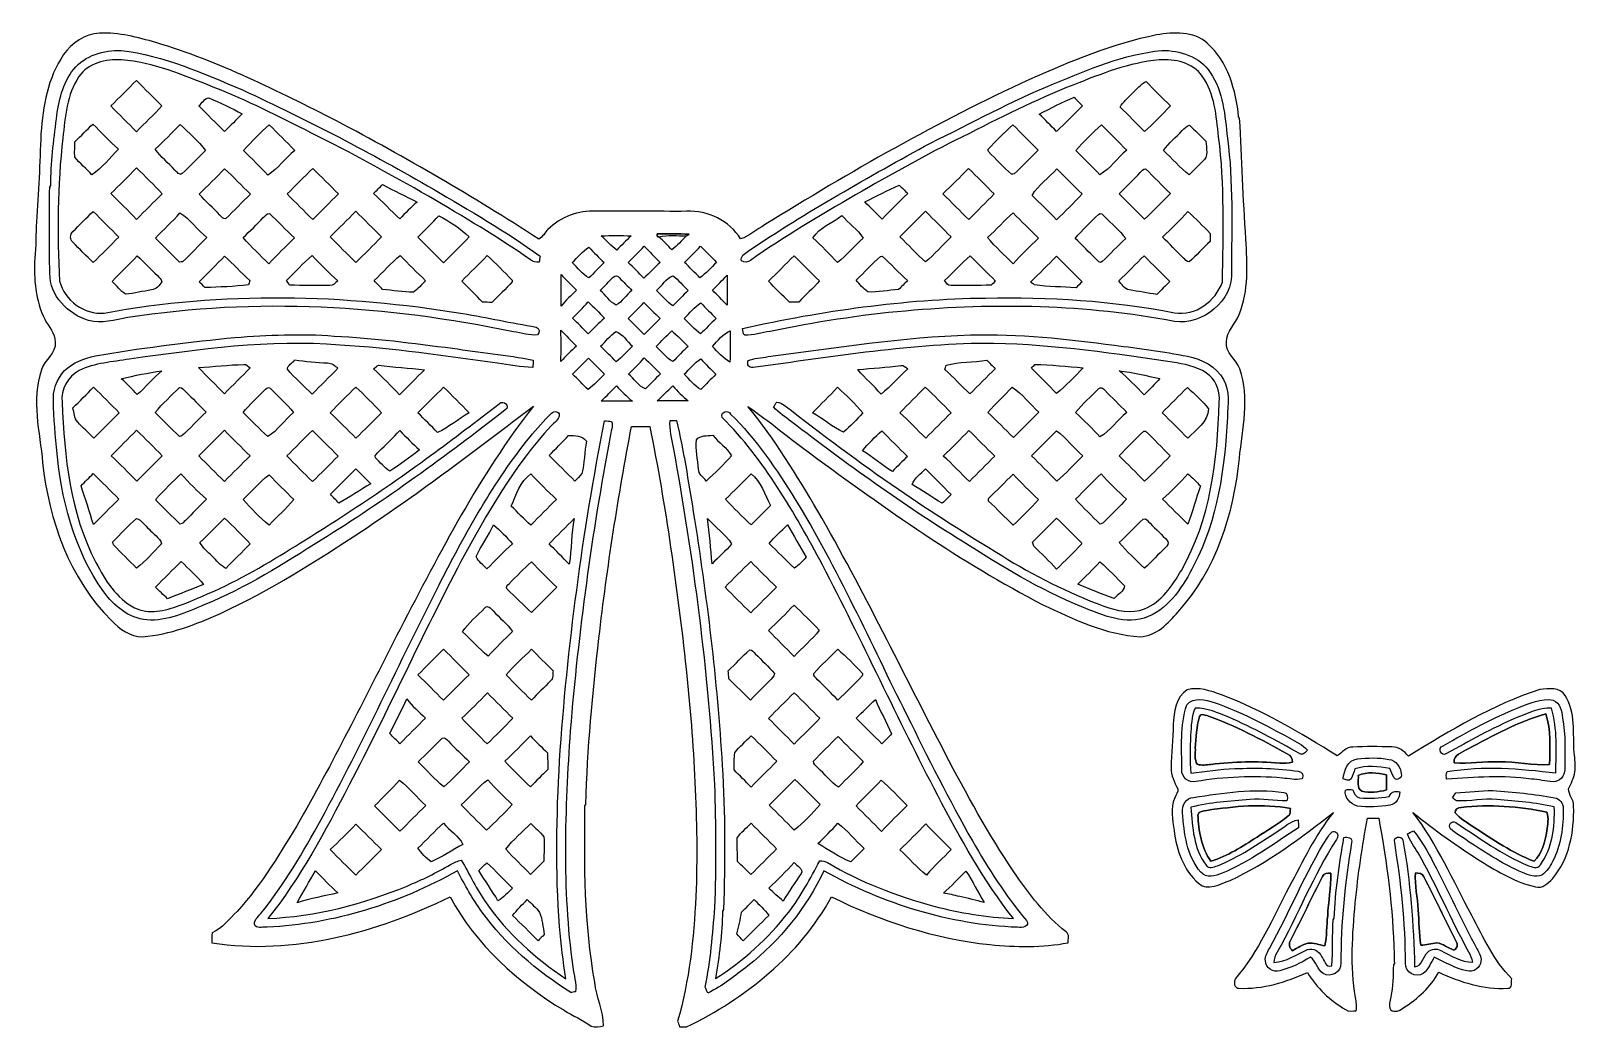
# Model space of a CAD drawing. Header units: centimetres. Extents: x -12.7 to 12.7, y -8.1 to 8.2.
import ezdxf

# ---------------------------------------------------------------- set-up
doc = ezdxf.new("R2010")
doc.units = ezdxf.units.CM
doc.header["$MEASUREMENT"] = 0
doc.layers.add('Camada 1', color=7, linetype='Continuous')

msp = doc.modelspace()

# ---------------------------------------------------------------- linework, layer by layer
at = {"layer": 'Camada 1', "color": 156}
for points, knots in [([(-12.16342, 7.82389), (-12.02901, 8.01793), (-11.81312, 8.16327), (-11.57287, 8.17562), (-11.57287, 8.17562), (-11.25749, 8.19079), (-10.94775, 8.10894), (-10.64718, 8.02181), (-10.64718, 8.02181), (-9.61178, 7.71136), (-8.64235, 7.22347), (-7.68208, 6.73488), (-7.68208, 6.73488), (-6.55038, 6.1355), (-5.43984, 5.4938), (-4.36633, 4.79531), (-4.36633, 4.79531), (-4.29718, 4.82847), (-4.26649, 4.9029), (-4.21428, 4.9544), (-4.21428, 4.9544), (-4.00861, 5.16008), (-3.71298, 5.26873), (-3.42299, 5.25144), (-3.42299, 5.25144), (-2.92805, 5.26345), (-2.43346, 5.24756), (-1.93852, 5.2518), (-1.93852, 5.2518), (-1.59349, 5.26767), (-1.23013, 5.10258), (-1.05516, 4.79777), (-1.05516, 4.79777), (-0.9084, 4.84716), (-0.79092, 4.95194), (-0.65863, 5.02849), (-0.65863, 5.02849), (0.74541, 5.90196), (2.18475, 6.72499), (3.68757, 7.4168), (3.68757, 7.4168), (4.36245, 7.71243), (5.04718, 8.00522), (5.77427, 8.14669), (5.77427, 8.14669), (6.05189, 8.19502), (6.37611, 8.21407), (6.60223, 8.01334), (6.60223, 8.01334), (6.94443, 7.71207), (7.07636, 7.23935), (7.11904, 6.80049), (7.11904, 6.80049), (7.11904, 6.80049), (7.13563, 6.77862), (7.13563, 6.77862), (7.13563, 6.77862), (7.17727, 6.11893), (7.1896, 5.45782), (7.23864, 4.79848), (7.23864, 4.79848), (7.26015, 4.38291), (7.29121, 3.94864), (7.12752, 3.55528), (7.12752, 3.55528), (7.06542, 3.40184), (6.91938, 3.28083), (6.91938, 3.10549), (6.91938, 3.10549), (6.89539, 2.92099), (7.08659, 2.82397), (7.13668, 2.66347), (7.13668, 2.66347), (7.30815, 2.18897), (7.18149, 1.68063), (7.13176, 1.19591), (7.13176, 1.19591), (7.04249, 0.28575), (6.74899, -0.63816), (6.12563, -1.32679), (6.12563, -1.32679), (5.96159, -1.51058), (5.77144, -1.72402), (5.50615, -1.73319), (5.50615, -1.73319), (4.93713, -1.70074), (4.4143, -1.44638), (3.90735, -1.20721), (3.90735, -1.20721), (2.55905, -0.51257), (1.31938, 0.37007), (0.10125, 1.26824), (0.10125, 1.26824), (-0.24659, 1.52435), (-0.58032, 1.79951), (-0.9331, 2.04893), (-0.9331, 2.04893), (-0.49354, 1.51553), (-0.13616, 0.92109), (0.2166, 0.32878), (0.2166, 0.32878), (0.96202, -0.97189), (1.61113, -2.32375), (2.30575, -3.65125), (2.30575, -3.65125), (2.65289, -4.31482), (3.01412, -4.97311), (3.43146, -5.59576), (3.43146, -5.59576), (3.67982, -5.95347), (3.94441, -6.30907), (4.28871, -6.58071), (4.28871, -6.58071), (4.34728, -6.62128), (4.32187, -6.69783), (4.31977, -6.7571), (4.31977, -6.7571), (3.89819, -6.83965), (3.46321, -6.82978), (3.03742, -6.7885), (3.03742, -6.7885), (2.13218, -6.68937), (1.25201, -6.40927), (0.43921, -6.00251), (0.43921, -6.00251), (-0.08149, -6.95959), (-0.97296, -7.66938), (-1.93922, -8.14034), (-1.93922, -8.14034), (-1.97838, -8.14034), (-2.01682, -8.13893), (-2.05563, -8.13611), (-2.05563, -8.13611), (-2.06657, -8.10472), (-2.07785, -8.07402), (-2.08879, -8.04333), (-2.08879, -8.04333), (-1.89018, -7.37904), (-1.82562, -6.68513), (-1.7854, -5.99617), (-1.7854, -5.99617), (-1.74166, -4.74768), (-1.81892, -3.49919), (-1.94734, -2.25812), (-1.94734, -2.25812), (-2.09303, -0.92499), (-2.28035, 0.40498), (-2.54282, 1.72049), (-2.54282, 1.72049), (-2.643, 1.71979), (-2.74355, 1.71979), (-2.84373, 1.72084), (-2.84373, 1.72084), (-3.06387, 0.56902), (-3.24238, -0.5909), (-3.37889, -1.75612), (-3.37889, -1.75612), (-3.48085, -2.66276), (-3.57258, -3.57222), (-3.59056, -4.48522), (-3.59056, -4.48522), (-3.59056, -4.48522), (-3.6068, -4.5099), (-3.6068, -4.5099), (-3.6068, -4.5099), (-3.62126, -5.47758), (-3.61914, -6.45195), (-3.44523, -7.40728), (-3.44523, -7.40728), (-3.42123, -7.65104), (-3.30022, -7.87858), (-3.30164, -8.12411), (-3.30164, -8.12411), (-3.36902, -8.14246), (-3.43853, -8.1428), (-3.5066, -8.12765), (-3.5066, -8.12765), (-3.64137, -8.01899), (-3.80576, -7.95937), (-3.95076, -7.86729), (-3.95076, -7.86729), (-4.71063, -7.41079), (-5.39503, -6.78992), (-5.82083, -6.00392), (-5.82083, -6.00392), (-7.0231, -6.59058), (-8.38693, -6.96382), (-9.72961, -6.76063), (-9.72961, -6.76063), (-9.73419, -6.70489), (-9.73454, -6.6488), (-9.72255, -6.59448), (-9.72255, -6.59448), (-9.55498, -6.52003), (-9.44315, -6.36693), (-9.31403, -6.24311), (-9.31403, -6.24311), (-8.90481, -5.78943), (-8.59049, -5.26167), (-8.27969, -4.73816), (-8.27969, -4.73816), (-7.69937, -3.71369), (-7.17727, -2.65782), (-6.64245, -1.60867), (-6.64245, -1.60867), (-5.98523, -0.34854), (-5.3333, 0.92816), (-4.45416, 2.0521), (-4.45416, 2.0521), (-5.37527, 1.34584), (-6.30202, 0.64557), (-7.26863, 0.00246), (-7.26863, 0.00246), (-8.01369, -0.49388), (-8.7764, -0.96979), (-9.58814, -1.35008), (-9.58814, -1.35008), (-9.99525, -1.52964), (-10.41823, -1.7018), (-10.86696, -1.73214), (-10.86696, -1.73214), (-11.07052, -1.73531), (-11.24655, -1.6083), (-11.37884, -1.46437), (-11.37884, -1.46437), (-12.06747, -0.78176), (-12.40613, 0.17814), (-12.50703, 1.12642), (-12.50703, 1.12642), (-12.55218, 1.63018), (-12.69964, 2.1537), (-12.52608, 2.64936), (-12.52608, 2.64936), (-12.48233, 2.81763), (-12.27701, 2.91429), (-12.30347, 3.10444), (-12.30347, 3.10444), (-12.29748, 3.25049), (-12.41036, 3.35704), (-12.4721, 3.47839), (-12.4721, 3.47839), (-12.62803, 3.78707), (-12.65307, 4.14197), (-12.63543, 4.48168), (-12.63543, 4.48168), (-12.60792, 4.67924), (-12.62486, 4.87927), (-12.60756, 5.07717), (-12.60756, 5.07717), (-12.57159, 5.55978), (-12.55465, 6.04343), (-12.53419, 6.52709), (-12.53419, 6.52709), (-12.50561, 6.97793), (-12.4213, 7.44326), (-12.16342, 7.82389)], [0, 0, 0, 0, 0.01538462, 0.01538462, 0.01538462, 0.01538462, 0.03076923, 0.03076923, 0.03076923, 0.03076923, 0.04615385, 0.04615385, 0.04615385, 0.04615385, 0.06153846, 0.06153846, 0.06153846, 0.06153846, 0.07692308, 0.07692308, 0.07692308, 0.07692308, 0.09230769, 0.09230769, 0.09230769, 0.09230769, 0.10769231, 0.10769231, 0.10769231, 0.10769231, 0.12307692, 0.12307692, 0.12307692, 0.12307692, 0.13846154, 0.13846154, 0.13846154, 0.13846154, 0.15384615, 0.15384615, 0.15384615, 0.15384615, 0.16923077, 0.16923077, 0.16923077, 0.16923077, 0.18461538, 0.18461538, 0.18461538, 0.18461538, 0.2, 0.2, 0.2, 0.2, 0.21538462, 0.21538462, 0.21538462, 0.21538462, 0.23076923, 0.23076923, 0.23076923, 0.23076923, 0.24615385, 0.24615385, 0.24615385, 0.24615385, 0.26153846, 0.26153846, 0.26153846, 0.26153846, 0.27692308, 0.27692308, 0.27692308, 0.27692308, 0.29230769, 0.29230769, 0.29230769, 0.29230769, 0.30769231, 0.30769231, 0.30769231, 0.30769231, 0.32307692, 0.32307692, 0.32307692, 0.32307692, 0.33846154, 0.33846154, 0.33846154, 0.33846154, 0.35384615, 0.35384615, 0.35384615, 0.35384615, 0.36923077, 0.36923077, 0.36923077, 0.36923077, 0.38461538, 0.38461538, 0.38461538, 0.38461538, 0.4, 0.4, 0.4, 0.4, 0.41538462, 0.41538462, 0.41538462, 0.41538462, 0.43076923, 0.43076923, 0.43076923, 0.43076923, 0.44615385, 0.44615385, 0.44615385, 0.44615385, 0.46153846, 0.46153846, 0.46153846, 0.46153846, 0.47692308, 0.47692308, 0.47692308, 0.47692308, 0.49230769, 0.49230769, 0.49230769, 0.49230769, 0.50769231, 0.50769231, 0.50769231, 0.50769231, 0.52307692, 0.52307692, 0.52307692, 0.52307692, 0.53846154, 0.53846154, 0.53846154, 0.53846154, 0.55384615, 0.55384615, 0.55384615, 0.55384615, 0.56923077, 0.56923077, 0.56923077, 0.56923077, 0.58461538, 0.58461538, 0.58461538, 0.58461538, 0.6, 0.6, 0.6, 0.6, 0.61538462, 0.61538462, 0.61538462, 0.61538462, 0.63076923, 0.63076923, 0.63076923, 0.63076923, 0.64615385, 0.64615385, 0.64615385, 0.64615385, 0.66153846, 0.66153846, 0.66153846, 0.66153846, 0.67692308, 0.67692308, 0.67692308, 0.67692308, 0.69230769, 0.69230769, 0.69230769, 0.69230769, 0.70769231, 0.70769231, 0.70769231, 0.70769231, 0.72307692, 0.72307692, 0.72307692, 0.72307692, 0.73846154, 0.73846154, 0.73846154, 0.73846154, 0.75384615, 0.75384615, 0.75384615, 0.75384615, 0.76923077, 0.76923077, 0.76923077, 0.76923077, 0.78461538, 0.78461538, 0.78461538, 0.78461538, 0.8, 0.8, 0.8, 0.8, 0.81538462, 0.81538462, 0.81538462, 0.81538462, 0.83076923, 0.83076923, 0.83076923, 0.83076923, 0.84615385, 0.84615385, 0.84615385, 0.84615385, 0.86153846, 0.86153846, 0.86153846, 0.86153846, 0.87692308, 0.87692308, 0.87692308, 0.87692308, 0.89230769, 0.89230769, 0.89230769, 0.89230769, 0.90769231, 0.90769231, 0.90769231, 0.90769231, 0.92307692, 0.92307692, 0.92307692, 0.92307692, 0.93846154, 0.93846154, 0.93846154, 0.93846154, 0.95384615, 0.95384615, 0.95384615, 0.95384615, 0.96923077, 0.96923077, 0.96923077, 0.96923077, 1, 1, 1, 1]), ([(-11.99762, 7.58365), (-11.99762, 7.58365), (-11.99762, 7.58365), (-11.99762, 7.58365), (-11.99762, 7.58365), (-12.18423, 7.35646), (-12.2435, 7.05626), (-12.2823, 6.77226), (-12.2823, 6.77226), (-12.32534, 6.40749), (-12.37403, 6.04237), (-12.37473, 5.67443), (-12.37473, 5.67443), (-12.37473, 5.67443), (-12.39096, 5.64973), (-12.39096, 5.64973), (-12.39096, 5.64973), (-12.39766, 5.17735), (-12.40049, 4.705), (-12.38814, 4.23262), (-12.38814, 4.23262), (-12.39131, 3.86608), (-12.0911, 3.55988), (-11.75384, 3.46109), (-11.75384, 3.46109), (-11.53936, 3.39407), (-11.32028, 3.47661), (-11.10685, 3.50555), (-11.10685, 3.50555), (-9.00853, 3.8375), (-6.85553, 3.70557), (-4.78155, 3.27306), (-4.78155, 3.27306), (-4.6503, 3.25508), (-4.51908, 3.2064), (-4.38538, 3.22333), (-4.38538, 3.22333), (-4.33951, 3.2646), (-4.35997, 3.32351), (-4.40867, 3.35033), (-4.40867, 3.35033), (-4.81153, 3.41948), (-5.21158, 3.50519), (-5.6141, 3.57504), (-5.6141, 3.57504), (-7.55685, 3.89149), (-9.55851, 3.94511), (-11.49843, 3.58104), (-11.49843, 3.58104), (-11.81911, 3.55106), (-12.15178, 3.79024), (-12.22833, 4.10209), (-12.22833, 4.10209), (-12.27278, 4.88562), (-12.26043, 5.67443), (-12.17753, 6.45512), (-12.17753, 6.45512), (-12.13379, 6.79838), (-12.1165, 7.1695), (-11.91153, 7.463), (-11.91153, 7.463), (-11.75985, 7.68631), (-11.46986, 7.75475), (-11.21515, 7.73923), (-11.21515, 7.73923), (-10.68669, 7.69584), (-10.19351, 7.48629), (-9.70667, 7.29226), (-9.70667, 7.29226), (-9.15493, 7.07354), (-8.62541, 6.80507), (-8.0966, 6.53732), (-8.0966, 6.53732), (-7.44607, 6.21135), (-6.80614, 5.86422), (-6.17607, 5.50016), (-6.17607, 5.50016), (-5.60916, 5.16712), (-5.04155, 4.8327), (-4.50249, 4.45523), (-4.50249, 4.45523), (-4.46263, 4.41959), (-4.40901, 4.41783), (-4.35821, 4.41713), (-4.35821, 4.41713), (-4.35468, 4.44146), (-4.34798, 4.4905), (-4.34445, 4.5152), (-4.34445, 4.5152), (-4.90361, 4.91949), (-5.50087, 5.26696), (-6.09458, 5.61728), (-6.09458, 5.61728), (-7.11376, 6.20572), (-8.15869, 6.75075), (-9.2269, 7.24429), (-9.2269, 7.24429), (-9.87001, 7.51382), (-10.51771, 7.80944), (-11.21762, 7.89233), (-11.21762, 7.89233), (-11.50196, 7.90046), (-11.81381, 7.81437), (-11.99762, 7.58365)], [0, 0, 0, 0, 0.03703704, 0.03703704, 0.03703704, 0.03703704, 0.07407407, 0.07407407, 0.07407407, 0.07407407, 0.11111111, 0.11111111, 0.11111111, 0.11111111, 0.14814815, 0.14814815, 0.14814815, 0.14814815, 0.18518519, 0.18518519, 0.18518519, 0.18518519, 0.22222222, 0.22222222, 0.22222222, 0.22222222, 0.25925926, 0.25925926, 0.25925926, 0.25925926, 0.2962963, 0.2962963, 0.2962963, 0.2962963, 0.33333333, 0.33333333, 0.33333333, 0.33333333, 0.37037037, 0.37037037, 0.37037037, 0.37037037, 0.40740741, 0.40740741, 0.40740741, 0.40740741, 0.44444444, 0.44444444, 0.44444444, 0.44444444, 0.48148148, 0.48148148, 0.48148148, 0.48148148, 0.51851852, 0.51851852, 0.51851852, 0.51851852, 0.55555556, 0.55555556, 0.55555556, 0.55555556, 0.59259259, 0.59259259, 0.59259259, 0.59259259, 0.62962963, 0.62962963, 0.62962963, 0.62962963, 0.66666667, 0.66666667, 0.66666667, 0.66666667, 0.7037037, 0.7037037, 0.7037037, 0.7037037, 0.74074074, 0.74074074, 0.74074074, 0.74074074, 0.77777778, 0.77777778, 0.77777778, 0.77777778, 0.81481481, 0.81481481, 0.81481481, 0.81481481, 0.85185185, 0.85185185, 0.85185185, 0.85185185, 0.88888889, 0.88888889, 0.88888889, 0.88888889, 0.92592593, 0.92592593, 0.92592593, 0.92592593, 1, 1, 1, 1]), ([(4.08269, 7.34694), (4.08269, 7.34694), (4.08269, 7.34694), (4.08269, 7.34694), (4.08269, 7.34694), (3.39195, 7.05908), (2.73437, 6.6996), (2.06233, 6.37222), (2.06233, 6.37222), (1.04527, 5.81377), (0.02857, 5.24898), (-0.93132, 4.59527), (-0.93132, 4.59527), (-0.9839, 4.55436), (-1.06469, 4.51838), (-1.03752, 4.43688), (-1.03752, 4.43688), (-0.99094, 4.40901), (-0.93274, 4.40937), (-0.8911, 4.44675), (-0.8911, 4.44675), (-0.33725, 4.83658), (0.24729, 5.17983), (0.83078, 5.52202), (0.83078, 5.52202), (1.4104, 5.85045), (1.98861, 6.18277), (2.58797, 6.47488), (2.58797, 6.47488), (3.18735, 6.77827), (3.7867, 7.08447), (4.41359, 7.32825), (4.41359, 7.32825), (4.86587, 7.50958), (5.32659, 7.69408), (5.81625, 7.73818), (5.81625, 7.73818), (6.07236, 7.75545), (6.36693, 7.69443), (6.52322, 7.47148), (6.52322, 7.47148), (6.72816, 7.18326), (6.75145, 6.81672), (6.79026, 6.47664), (6.79026, 6.47664), (6.89468, 5.68607), (6.86328, 4.88667), (6.85482, 4.09115), (6.85482, 4.09115), (6.74193, 3.77859), (6.40856, 3.52424), (6.06707, 3.58739), (6.06707, 3.58739), (5.04613, 3.78388), (4.00368, 3.84951), (2.96509, 3.82834), (2.96509, 3.82834), (1.62312, 3.81034), (0.28857, 3.61914), (-1.01988, 3.33021), (-1.01988, 3.33021), (-1.01141, 3.29247), (-1.02234, 3.24238), (-0.98495, 3.21734), (-0.98495, 3.21734), (-0.8442, 3.21697), (-0.70696, 3.25613), (-0.56868, 3.27978), (-0.56868, 3.27978), (0.16581, 3.43076), (0.90735, 3.54894), (1.65417, 3.61492), (1.65417, 3.61492), (3.12349, 3.7465), (4.61468, 3.72039), (6.06636, 3.44416), (6.06636, 3.44416), (6.53026, 3.37397), (7.03474, 3.7867), (7.00193, 4.26826), (7.00193, 4.26826), (7.00193, 4.99674), (7.03297, 5.7291), (6.93561, 6.45337), (6.93561, 6.45337), (6.89504, 6.82201), (6.86927, 7.21747), (6.65373, 7.53321), (6.65373, 7.53321), (6.48158, 7.79215), (6.15526, 7.89727), (5.85716, 7.8934), (5.85716, 7.8934), (5.23521, 7.83059), (4.65596, 7.58013), (4.08269, 7.34694)], [0, 0, 0, 0, 0.04, 0.04, 0.04, 0.04, 0.08, 0.08, 0.08, 0.08, 0.12, 0.12, 0.12, 0.12, 0.16, 0.16, 0.16, 0.16, 0.2, 0.2, 0.2, 0.2, 0.24, 0.24, 0.24, 0.24, 0.28, 0.28, 0.28, 0.28, 0.32, 0.32, 0.32, 0.32, 0.36, 0.36, 0.36, 0.36, 0.4, 0.4, 0.4, 0.4, 0.44, 0.44, 0.44, 0.44, 0.48, 0.48, 0.48, 0.48, 0.52, 0.52, 0.52, 0.52, 0.56, 0.56, 0.56, 0.56, 0.6, 0.6, 0.6, 0.6, 0.64, 0.64, 0.64, 0.64, 0.68, 0.68, 0.68, 0.68, 0.72, 0.72, 0.72, 0.72, 0.76, 0.76, 0.76, 0.76, 0.8, 0.8, 0.8, 0.8, 0.84, 0.84, 0.84, 0.84, 0.88, 0.88, 0.88, 0.88, 0.92, 0.92, 0.92, 0.92, 1, 1, 1, 1]), ([(-11.38802, 6.98287), (-11.38802, 6.98287), (-11.38802, 6.98287), (-11.38802, 6.98287), (-11.38802, 6.98287), (-11.25078, 6.83894), (-11.10721, 6.70102), (-10.96821, 6.5592), (-10.96821, 6.5592), (-10.82745, 6.69924), (-10.68352, 6.83612), (-10.54911, 6.98183), (-10.54911, 6.98183), (-10.68951, 7.12082), (-10.82851, 7.26122), (-10.96856, 7.40056), (-10.96856, 7.40056), (-11.10756, 7.26015), (-11.24585, 7.11975), (-11.38802, 6.98287)], [0, 0, 0, 0, 0.16666667, 0.16666667, 0.16666667, 0.16666667, 0.33333333, 0.33333333, 0.33333333, 0.33333333, 0.5, 0.5, 0.5, 0.5, 0.66666667, 0.66666667, 0.66666667, 0.66666667, 1, 1, 1, 1]), ([(5.37279, 7.18397), (5.37279, 7.18397), (5.37279, 7.18397), (5.37279, 7.18397), (5.37279, 7.18397), (5.30331, 7.1127), (5.22145, 7.0499), (5.17489, 6.95959), (5.17489, 6.95959), (5.31213, 6.82978), (5.44335, 6.69395), (5.57705, 6.56059), (5.57705, 6.56059), (5.72347, 6.69571), (5.86493, 6.83718), (6.00004, 6.98358), (6.00004, 6.98358), (5.86739, 7.11622), (5.73156, 7.24605), (5.60351, 7.38363), (5.60351, 7.38363), (5.50862, 7.3406), (5.44653, 7.25416), (5.37279, 7.18397)], [0, 0, 0, 0, 0.14285714, 0.14285714, 0.14285714, 0.14285714, 0.28571429, 0.28571429, 0.28571429, 0.28571429, 0.42857143, 0.42857143, 0.42857143, 0.42857143, 0.57142857, 0.57142857, 0.57142857, 0.57142857, 0.71428571, 0.71428571, 0.71428571, 0.71428571, 1, 1, 1, 1]), ([(-9.94409, 6.98358), (-9.94409, 6.98358), (-9.94409, 6.98358), (-9.94409, 6.98358), (-9.94409, 6.98358), (-9.80439, 6.84247), (-9.66363, 6.70277), (-9.52323, 6.56271), (-9.52323, 6.56271), (-9.42551, 6.65833), (-9.32956, 6.75569), (-9.23183, 6.85095), (-9.23183, 6.85095), (-9.41034, 6.94689), (-9.59379, 7.03403), (-9.779, 7.11553), (-9.779, 7.11553), (-9.85096, 7.1053), (-9.88977, 7.02592), (-9.94409, 6.98358)], [0, 0, 0, 0, 0.16666667, 0.16666667, 0.16666667, 0.16666667, 0.33333333, 0.33333333, 0.33333333, 0.33333333, 0.5, 0.5, 0.5, 0.5, 0.66666667, 0.66666667, 0.66666667, 0.66666667, 1, 1, 1, 1]), ([(3.84598, 6.84917), (3.84598, 6.84917), (3.84598, 6.84917), (3.84598, 6.84917), (3.84598, 6.84917), (3.94299, 6.75534), (4.03823, 6.65938), (4.13278, 6.56271), (4.13278, 6.56271), (4.27636, 6.70031), (4.41678, 6.84142), (4.55541, 6.98393), (4.55541, 6.98393), (4.51061, 7.0305), (4.46617, 7.07707), (4.42207, 7.12399), (4.42207, 7.12399), (4.2238, 7.04639), (4.03789, 6.9409), (3.84598, 6.84917)], [0, 0, 0, 0, 0.16666667, 0.16666667, 0.16666667, 0.16666667, 0.33333333, 0.33333333, 0.33333333, 0.33333333, 0.5, 0.5, 0.5, 0.5, 0.66666667, 0.66666667, 0.66666667, 0.66666667, 1, 1, 1, 1]), ([(-11.97645, 6.39409), (-11.97645, 6.39409), (-11.97645, 6.39409), (-11.97645, 6.39409), (-11.97645, 6.39409), (-11.97892, 6.30943), (-11.98562, 6.2244), (-11.97856, 6.13938), (-11.97856, 6.13938), (-11.89249, 6.03673), (-11.78736, 5.95171), (-11.69846, 5.85116), (-11.69846, 5.85116), (-11.53371, 5.96723), (-11.40318, 6.12634), (-11.26419, 6.27062), (-11.26419, 6.27062), (-11.40882, 6.40291), (-11.54571, 6.54368), (-11.68152, 6.68513), (-11.68152, 6.68513), (-11.78171, 6.58988), (-11.87838, 6.49145), (-11.97645, 6.39409)], [0, 0, 0, 0, 0.14285714, 0.14285714, 0.14285714, 0.14285714, 0.28571429, 0.28571429, 0.28571429, 0.28571429, 0.42857143, 0.42857143, 0.42857143, 0.42857143, 0.57142857, 0.57142857, 0.57142857, 0.57142857, 0.71428571, 0.71428571, 0.71428571, 0.71428571, 1, 1, 1, 1]), ([(-10.25172, 6.67525), (-10.25172, 6.67525), (-10.25172, 6.67525), (-10.25172, 6.67525), (-10.25172, 6.67525), (-10.38789, 6.54015), (-10.51983, 6.40115), (-10.65988, 6.27027), (-10.65988, 6.27027), (-10.56887, 6.14186), (-10.44398, 6.04343), (-10.3378, 5.92842), (-10.3378, 5.92842), (-10.30146, 5.90125), (-10.26618, 5.83035), (-10.21503, 5.87304), (-10.21503, 5.87304), (-10.08274, 5.99369), (-9.96385, 6.12739), (-9.83297, 6.24945), (-9.83297, 6.24945), (-9.9575, 6.40467), (-10.1039, 6.54227), (-10.25172, 6.67525)], [0, 0, 0, 0, 0.14285714, 0.14285714, 0.14285714, 0.14285714, 0.28571429, 0.28571429, 0.28571429, 0.28571429, 0.42857143, 0.42857143, 0.42857143, 0.42857143, 0.57142857, 0.57142857, 0.57142857, 0.57142857, 0.71428571, 0.71428571, 0.71428571, 0.71428571, 1, 1, 1, 1]), ([(-9.21103, 6.25052), (-9.21103, 6.25052), (-9.21103, 6.25052), (-9.21103, 6.25052), (-9.21103, 6.25052), (-9.07768, 6.11575), (-8.93973, 5.98557), (-8.81133, 5.84658), (-8.81133, 5.84658), (-8.64093, 5.95312), (-8.52592, 6.12598), (-8.36965, 6.25122), (-8.36965, 6.25122), (-8.50687, 6.39444), (-8.65046, 6.53133), (-8.78874, 6.67349), (-8.78874, 6.67349), (-8.9348, 6.53803), (-9.07661, 6.39762), (-9.21103, 6.25052)], [0, 0, 0, 0, 0.16666667, 0.16666667, 0.16666667, 0.16666667, 0.33333333, 0.33333333, 0.33333333, 0.33333333, 0.5, 0.5, 0.5, 0.5, 0.66666667, 0.66666667, 0.66666667, 0.66666667, 1, 1, 1, 1]), ([(3.00672, 6.26991), (3.00672, 6.26991), (3.00672, 6.26991), (3.00672, 6.26991), (3.00672, 6.26991), (3.00884, 6.26109), (3.01308, 6.24309), (3.01483, 6.23393), (3.01483, 6.23393), (3.13725, 6.10658), (3.26002, 5.97851), (3.3916, 5.86069), (3.3916, 5.86069), (3.40218, 5.8621), (3.42335, 5.86458), (3.43358, 5.86598), (3.43358, 5.86598), (3.57187, 5.9891), (3.69429, 6.12951), (3.83151, 6.25403), (3.83151, 6.25403), (3.69359, 6.39444), (3.55318, 6.53238), (3.41488, 6.67244), (3.41488, 6.67244), (3.27271, 6.54437), (3.1376, 6.40927), (3.00672, 6.26991)], [0, 0, 0, 0, 0.125, 0.125, 0.125, 0.125, 0.25, 0.25, 0.25, 0.25, 0.375, 0.375, 0.375, 0.375, 0.5, 0.5, 0.5, 0.5, 0.625, 0.625, 0.625, 0.625, 0.75, 0.75, 0.75, 0.75, 1, 1, 1, 1]), ([(4.4457, 6.24945), (4.4457, 6.24945), (4.4457, 6.24945), (4.4457, 6.24945), (4.4457, 6.24945), (4.57904, 6.11857), (4.71346, 5.98805), (4.84152, 5.85187), (4.84152, 5.85187), (5.01509, 5.951), (5.1255, 6.13092), (5.2825, 6.25369), (5.2825, 6.25369), (5.14843, 6.39833), (5.0052, 6.53413), (4.86657, 6.67419), (4.86657, 6.67419), (4.72334, 6.53591), (4.57834, 6.39833), (4.4457, 6.24945)], [0, 0, 0, 0, 0.16666667, 0.16666667, 0.16666667, 0.16666667, 0.33333333, 0.33333333, 0.33333333, 0.33333333, 0.5, 0.5, 0.5, 0.5, 0.66666667, 0.66666667, 0.66666667, 0.66666667, 1, 1, 1, 1]), ([(6.19337, 6.57789), (6.19337, 6.57789), (6.19337, 6.57789), (6.19337, 6.57789), (6.19337, 6.57789), (6.09141, 6.46818), (5.975, 6.37222), (5.88468, 6.25228), (5.88468, 6.25228), (6.02826, 6.11998), (6.15209, 5.96652), (6.30802, 5.84799), (6.30802, 5.84799), (6.37857, 5.92384), (6.45371, 5.9951), (6.52744, 6.06812), (6.52744, 6.06812), (6.63046, 6.14503), (6.59024, 6.2925), (6.5793, 6.40115), (6.5793, 6.40115), (6.49427, 6.49323), (6.40537, 6.58213), (6.31189, 6.66537), (6.31189, 6.66537), (6.26109, 6.65551), (6.22935, 6.6107), (6.19337, 6.57789)], [0, 0, 0, 0, 0.125, 0.125, 0.125, 0.125, 0.25, 0.25, 0.25, 0.25, 0.375, 0.375, 0.375, 0.375, 0.5, 0.5, 0.5, 0.5, 0.625, 0.625, 0.625, 0.625, 0.75, 0.75, 0.75, 0.75, 1, 1, 1, 1]), ([(-11.3866, 5.54214), (-11.3866, 5.54214), (-11.3866, 5.54214), (-11.3866, 5.54214), (-11.3866, 5.54214), (-11.24585, 5.40208), (-11.10332, 5.26345), (-10.96645, 5.11951), (-10.96645, 5.11951), (-10.82463, 5.25955), (-10.68458, 5.40103), (-10.54381, 5.54107), (-10.54381, 5.54107), (-10.68282, 5.68395), (-10.82251, 5.82648), (-10.9675, 5.96299), (-10.9675, 5.96299), (-11.10332, 5.81871), (-11.24761, 5.68325), (-11.3866, 5.54214)], [0, 0, 0, 0, 0.16666667, 0.16666667, 0.16666667, 0.16666667, 0.33333333, 0.33333333, 0.33333333, 0.33333333, 0.5, 0.5, 0.5, 0.5, 0.66666667, 0.66666667, 0.66666667, 0.66666667, 1, 1, 1, 1]), ([(-9.93951, 5.53402), (-9.93951, 5.53402), (-9.93951, 5.53402), (-9.93951, 5.53402), (-9.93951, 5.53402), (-9.82698, 5.41655), (-9.70985, 5.30365), (-9.59661, 5.18688), (-9.59661, 5.18688), (-9.56839, 5.16502), (-9.54617, 5.11986), (-9.50382, 5.12938), (-9.50382, 5.12938), (-9.36589, 5.26238), (-9.2329, 5.40103), (-9.09532, 5.53473), (-9.09532, 5.53473), (-9.2403, 5.67055), (-9.37683, 5.81518), (-9.52076, 5.95171), (-9.52076, 5.95171), (-9.65764, 5.80989), (-9.79663, 5.67019), (-9.93951, 5.53402)], [0, 0, 0, 0, 0.14285714, 0.14285714, 0.14285714, 0.14285714, 0.28571429, 0.28571429, 0.28571429, 0.28571429, 0.42857143, 0.42857143, 0.42857143, 0.42857143, 0.57142857, 0.57142857, 0.57142857, 0.57142857, 0.71428571, 0.71428571, 0.71428571, 0.71428571, 1, 1, 1, 1]), ([(-8.49453, 5.5379), (-8.49453, 5.5379), (-8.49453, 5.5379), (-8.49453, 5.5379), (-8.49453, 5.5379), (-8.3573, 5.39467), (-8.21443, 5.25744), (-8.07578, 5.11562), (-8.07578, 5.11562), (-7.93432, 5.25604), (-7.79463, 5.3982), (-7.65245, 5.53754), (-7.65245, 5.53754), (-7.79356, 5.67725), (-7.93221, 5.81942), (-8.07472, 5.95736), (-8.07472, 5.95736), (-8.21443, 5.8173), (-8.35448, 5.6776), (-8.49453, 5.5379)], [0, 0, 0, 0, 0.16666667, 0.16666667, 0.16666667, 0.16666667, 0.33333333, 0.33333333, 0.33333333, 0.33333333, 0.5, 0.5, 0.5, 0.5, 0.66666667, 0.66666667, 0.66666667, 0.66666667, 1, 1, 1, 1]), ([(2.26625, 5.53931), (2.26625, 5.53931), (2.26625, 5.53931), (2.26625, 5.53931), (2.26625, 5.53931), (2.40911, 5.39925), (2.54565, 5.25285), (2.69346, 5.11774), (2.69346, 5.11774), (2.82857, 5.26097), (2.97144, 5.39643), (3.10832, 5.5379), (3.10832, 5.5379), (2.9665, 5.67655), (2.82821, 5.818), (2.6871, 5.95665), (2.6871, 5.95665), (2.55057, 5.81413), (2.4077, 5.6776), (2.26625, 5.53931)], [0, 0, 0, 0, 0.16666667, 0.16666667, 0.16666667, 0.16666667, 0.33333333, 0.33333333, 0.33333333, 0.33333333, 0.5, 0.5, 0.5, 0.5, 0.66666667, 0.66666667, 0.66666667, 0.66666667, 1, 1, 1, 1]), ([(3.73027, 5.51249), (3.73027, 5.51249), (3.73027, 5.51249), (3.73027, 5.51249), (3.73027, 5.51249), (3.86679, 5.38232), (3.99873, 5.24756), (4.13137, 5.11352), (4.13137, 5.11352), (4.27389, 5.25215), (4.41607, 5.3908), (4.55188, 5.53614), (4.55188, 5.53614), (4.41254, 5.67407), (4.27426, 5.81271), (4.13561, 5.95136), (4.13561, 5.95136), (4.00685, 5.79966), (3.8308, 5.68607), (3.73027, 5.51249)], [0, 0, 0, 0, 0.16666667, 0.16666667, 0.16666667, 0.16666667, 0.33333333, 0.33333333, 0.33333333, 0.33333333, 0.5, 0.5, 0.5, 0.5, 0.66666667, 0.66666667, 0.66666667, 0.66666667, 1, 1, 1, 1]), ([(5.50615, 5.89104), (5.50615, 5.89104), (5.50615, 5.89104), (5.50615, 5.89104), (5.50615, 5.89104), (5.39114, 5.77285), (5.27402, 5.6575), (5.15761, 5.54073), (5.15761, 5.54073), (5.29624, 5.39996), (5.43806, 5.26238), (5.576, 5.12056), (5.576, 5.12056), (5.71853, 5.25921), (5.85786, 5.40137), (5.99934, 5.54143), (5.99934, 5.54143), (5.86317, 5.67655), (5.73088, 5.81554), (5.59223, 5.94747), (5.59223, 5.94747), (5.55342, 5.95029), (5.53191, 5.9129), (5.50615, 5.89104)], [0, 0, 0, 0, 0.14285714, 0.14285714, 0.14285714, 0.14285714, 0.28571429, 0.28571429, 0.28571429, 0.28571429, 0.42857143, 0.42857143, 0.42857143, 0.42857143, 0.57142857, 0.57142857, 0.57142857, 0.57142857, 0.71428571, 0.71428571, 0.71428571, 0.71428571, 1, 1, 1, 1]), ([(-7.07495, 5.54601), (-7.07495, 5.54601), (-7.07495, 5.54601), (-7.07495, 5.54601), (-7.07495, 5.54601), (-6.9282, 5.41055), (-6.79167, 5.2645), (-6.6481, 5.1255), (-6.6481, 5.1255), (-6.5546, 5.22111), (-6.46324, 5.31953), (-6.35916, 5.40419), (-6.35916, 5.40419), (-6.54861, 5.5005), (-6.74122, 5.59011), (-6.92714, 5.69277), (-6.92714, 5.69277), (-6.97652, 5.64373), (-7.02592, 5.59469), (-7.07495, 5.54601)], [0, 0, 0, 0, 0.16666667, 0.16666667, 0.16666667, 0.16666667, 0.33333333, 0.33333333, 0.33333333, 0.33333333, 0.5, 0.5, 0.5, 0.5, 0.66666667, 0.66666667, 0.66666667, 0.66666667, 1, 1, 1, 1]), ([(0.9846, 5.40525), (0.9846, 5.40525), (0.9846, 5.40525), (0.9846, 5.40525), (0.9846, 5.40525), (1.0802, 5.31318), (1.17333, 5.21864), (1.26753, 5.12514), (1.26753, 5.12514), (1.40794, 5.2652), (1.54622, 5.40737), (1.6898, 5.54426), (1.6898, 5.54426), (1.64253, 5.59045), (1.59561, 5.63667), (1.54869, 5.68289), (1.54869, 5.68289), (1.35819, 5.5954), (1.17193, 5.49909), (0.9846, 5.40525)], [0, 0, 0, 0, 0.16666667, 0.16666667, 0.16666667, 0.16666667, 0.33333333, 0.33333333, 0.33333333, 0.33333333, 0.5, 0.5, 0.5, 0.5, 0.66666667, 0.66666667, 0.66666667, 0.66666667, 1, 1, 1, 1]), ([(-12.01031, 4.91771), (-12.01031, 4.91771), (-12.01031, 4.91771), (-12.01031, 4.91771), (-12.01031, 4.91771), (-12.06182, 4.87608), (-12.05723, 4.78861), (-12.01067, 4.74451), (-12.01067, 4.74451), (-11.90412, 4.62845), (-11.78736, 4.52154), (-11.67623, 4.40937), (-11.67623, 4.40937), (-11.53689, 4.54942), (-11.39542, 4.6877), (-11.25784, 4.82952), (-11.25784, 4.82952), (-11.3979, 4.96922), (-11.53795, 5.10928), (-11.67765, 5.24932), (-11.67765, 5.24932), (-11.78947, 5.13961), (-11.90271, 5.03166), (-12.01031, 4.91771)], [0, 0, 0, 0, 0.14285714, 0.14285714, 0.14285714, 0.14285714, 0.28571429, 0.28571429, 0.28571429, 0.28571429, 0.42857143, 0.42857143, 0.42857143, 0.42857143, 0.57142857, 0.57142857, 0.57142857, 0.57142857, 0.71428571, 0.71428571, 0.71428571, 0.71428571, 1, 1, 1, 1]), ([(-10.65388, 4.81083), (-10.65388, 4.81083), (-10.65388, 4.81083), (-10.65388, 4.81083), (-10.65388, 4.81083), (-10.52124, 4.681), (-10.39354, 4.54589), (-10.25913, 4.41783), (-10.25913, 4.41783), (-10.24678, 4.41924), (-10.22279, 4.4217), (-10.21044, 4.42312), (-10.21044, 4.42312), (-10.07427, 4.55224), (-9.94515, 4.68911), (-9.81286, 4.82211), (-9.81286, 4.82211), (-9.97055, 4.94417), (-10.08168, 5.12409), (-10.25383, 5.22498), (-10.25383, 5.22498), (-10.37872, 5.07893), (-10.52583, 4.95406), (-10.65388, 4.81083)], [0, 0, 0, 0, 0.14285714, 0.14285714, 0.14285714, 0.14285714, 0.28571429, 0.28571429, 0.28571429, 0.28571429, 0.42857143, 0.42857143, 0.42857143, 0.42857143, 0.57142857, 0.57142857, 0.57142857, 0.57142857, 0.71428571, 0.71428571, 0.71428571, 0.71428571, 1, 1, 1, 1]), ([(-8.88576, 5.14843), (-8.88576, 5.14843), (-8.88576, 5.14843), (-8.88576, 5.14843), (-8.88576, 5.14843), (-8.99406, 5.03765), (-9.10343, 4.9276), (-9.2149, 4.81999), (-9.2149, 4.81999), (-9.0865, 4.66619), (-8.93692, 4.53212), (-8.7951, 4.39101), (-8.7951, 4.39101), (-8.66069, 4.53955), (-8.51146, 4.67359), (-8.37353, 4.81858), (-8.37353, 4.81858), (-8.51852, 4.94347), (-8.6434, 5.08952), (-8.78593, 5.21652), (-8.78593, 5.21652), (-8.83144, 5.22286), (-8.85401, 5.17172), (-8.88576, 5.14843)], [0, 0, 0, 0, 0.14285714, 0.14285714, 0.14285714, 0.14285714, 0.28571429, 0.28571429, 0.28571429, 0.28571429, 0.42857143, 0.42857143, 0.42857143, 0.42857143, 0.57142857, 0.57142857, 0.57142857, 0.57142857, 0.71428571, 0.71428571, 0.71428571, 0.71428571, 1, 1, 1, 1]), ([(-7.78756, 4.83305), (-7.78756, 4.83305), (-7.78756, 4.83305), (-7.78756, 4.83305), (-7.78756, 4.83305), (-7.6514, 4.68877), (-7.50534, 4.55436), (-7.36988, 4.40937), (-7.36988, 4.40937), (-7.22629, 4.548), (-7.08483, 4.68841), (-6.94689, 4.83234), (-6.94689, 4.83234), (-7.088, 4.9717), (-7.22629, 5.11386), (-7.36881, 5.25144), (-7.36881, 5.25144), (-7.50817, 5.11174), (-7.6475, 4.97204), (-7.78756, 4.83305)], [0, 0, 0, 0, 0.16666667, 0.16666667, 0.16666667, 0.16666667, 0.33333333, 0.33333333, 0.33333333, 0.33333333, 0.5, 0.5, 0.5, 0.5, 0.66666667, 0.66666667, 0.66666667, 0.66666667, 1, 1, 1, 1]), ([(-6.00569, 5.18018), (-6.00569, 5.18018), (-6.00569, 5.18018), (-6.00569, 5.18018), (-6.00569, 5.18018), (-6.1154, 5.05812), (-6.235, 4.94558), (-6.35141, 4.82988), (-6.35141, 4.82988), (-6.21205, 4.687), (-6.0706, 4.54659), (-5.92878, 4.40655), (-5.92878, 4.40655), (-5.78696, 4.54766), (-5.64515, 4.68841), (-5.50509, 4.83129), (-5.50509, 4.83129), (-5.65326, 4.97134), (-5.82612, 5.08565), (-6.00569, 5.18018)], [0, 0, 0, 0, 0.16666667, 0.16666667, 0.16666667, 0.16666667, 0.33333333, 0.33333333, 0.33333333, 0.33333333, 0.5, 0.5, 0.5, 0.5, 0.66666667, 0.66666667, 0.66666667, 0.66666667, 1, 1, 1, 1]), ([(0.13441, 4.81471), (0.13441, 4.81471), (0.13441, 4.81471), (0.13441, 4.81471), (0.13441, 4.81471), (0.27269, 4.68347), (0.40922, 4.55012), (0.53798, 4.40937), (0.53798, 4.40937), (0.68896, 4.53178), (0.8128, 4.68277), (0.95778, 4.81188), (0.95778, 4.81188), (0.86289, 4.95406), (0.72319, 5.05848), (0.60678, 5.1823), (0.60678, 5.1823), (0.44944, 5.06024), (0.24553, 4.98897), (0.13441, 4.81471)], [0, 0, 0, 0, 0.16666667, 0.16666667, 0.16666667, 0.16666667, 0.33333333, 0.33333333, 0.33333333, 0.33333333, 0.5, 0.5, 0.5, 0.5, 0.66666667, 0.66666667, 0.66666667, 0.66666667, 1, 1, 1, 1]), ([(1.55999, 4.8341), (1.55999, 4.8341), (1.55999, 4.8341), (1.55999, 4.8341), (1.55999, 4.8341), (1.70074, 4.69793), (1.83303, 4.55259), (1.97838, 4.42066), (1.97838, 4.42066), (2.13184, 4.53955), (2.25848, 4.69793), (2.40242, 4.83129), (2.40242, 4.83129), (2.26094, 4.97063), (2.12195, 5.1121), (1.98084, 5.2518), (1.98084, 5.2518), (1.83868, 5.1142), (1.7018, 4.9717), (1.55999, 4.8341)], [0, 0, 0, 0, 0.16666667, 0.16666667, 0.16666667, 0.16666667, 0.33333333, 0.33333333, 0.33333333, 0.33333333, 0.5, 0.5, 0.5, 0.5, 0.66666667, 0.66666667, 0.66666667, 0.66666667, 1, 1, 1, 1]), ([(2.99826, 4.82316), (2.99826, 4.82316), (2.99826, 4.82316), (2.99826, 4.82316), (2.99826, 4.82316), (3.12278, 4.66514), (3.278, 4.53531), (3.4177, 4.39101), (3.4177, 4.39101), (3.55141, 4.53565), (3.69181, 4.67465), (3.83575, 4.80942), (3.83575, 4.80942), (3.69746, 4.94911), (3.55635, 5.08599), (3.42018, 5.22746), (3.42018, 5.22746), (3.27235, 5.1001), (3.14713, 4.94911), (2.99826, 4.82316)], [0, 0, 0, 0, 0.16666667, 0.16666667, 0.16666667, 0.16666667, 0.33333333, 0.33333333, 0.33333333, 0.33333333, 0.5, 0.5, 0.5, 0.5, 0.66666667, 0.66666667, 0.66666667, 0.66666667, 1, 1, 1, 1]), ([(4.81965, 5.20171), (4.81965, 5.20171), (4.81965, 5.20171), (4.81965, 5.20171), (4.81965, 5.20171), (4.69087, 5.07223), (4.55436, 4.94946), (4.4383, 4.808), (4.4383, 4.808), (4.55436, 4.69582), (4.66653, 4.57941), (4.78119, 4.4658), (4.78119, 4.4658), (4.80694, 4.44534), (4.84575, 4.38784), (4.88102, 4.4277), (4.88102, 4.4277), (5.01402, 4.54907), (5.13467, 4.68347), (5.26591, 4.80694), (5.26591, 4.80694), (5.16325, 4.93888), (5.03449, 5.04684), (4.92054, 5.16819), (4.92054, 5.16819), (4.89513, 5.19112), (4.85281, 5.24262), (4.81965, 5.20171)], [0, 0, 0, 0, 0.125, 0.125, 0.125, 0.125, 0.25, 0.25, 0.25, 0.25, 0.375, 0.375, 0.375, 0.375, 0.5, 0.5, 0.5, 0.5, 0.625, 0.625, 0.625, 0.625, 0.75, 0.75, 0.75, 0.75, 1, 1, 1, 1]), ([(5.87128, 4.82988), (5.87128, 4.82988), (5.87128, 4.82988), (5.87128, 4.82988), (5.87128, 4.82988), (5.98346, 4.71275), (6.09988, 4.59951), (6.21347, 4.48344), (6.21347, 4.48344), (6.2417, 4.46017), (6.26426, 4.42066), (6.3059, 4.41995), (6.3059, 4.41995), (6.42654, 4.52649), (6.53167, 4.6496), (6.65232, 4.7565), (6.65232, 4.7565), (6.65268, 4.8006), (6.65514, 4.8447), (6.65056, 4.88843), (6.65056, 4.88843), (6.53345, 5.0119), (6.41385, 5.13396), (6.2865, 5.2465), (6.2865, 5.2465), (6.15385, 5.10187), (6.01379, 4.96427), (5.87128, 4.82988)], [0, 0, 0, 0, 0.125, 0.125, 0.125, 0.125, 0.25, 0.25, 0.25, 0.25, 0.375, 0.375, 0.375, 0.375, 0.5, 0.5, 0.5, 0.5, 0.625, 0.625, 0.625, 0.625, 0.75, 0.75, 0.75, 0.75, 1, 1, 1, 1]), ([(-3.3394, 4.85104), (-3.3394, 4.85104), (-3.3394, 4.85104), (-3.3394, 4.85104), (-3.3394, 4.85104), (-3.25472, 4.77166), (-3.17853, 4.68312), (-3.08434, 4.61432), (-3.08434, 4.61432), (-3.00848, 4.69477), (-2.93051, 4.77273), (-2.85043, 4.84928), (-2.85043, 4.84928), (-3.01342, 4.85422), (-3.17641, 4.85245), (-3.3394, 4.85104)], [0, 0, 0, 0, 0.2, 0.2, 0.2, 0.2, 0.4, 0.4, 0.4, 0.4, 0.6, 0.6, 0.6, 0.6, 1, 1, 1, 1]), ([(-2.42429, 4.88138), (-2.42429, 4.88138), (-2.42429, 4.88138), (-2.42429, 4.88138), (-2.42429, 4.88138), (-2.42147, 4.8648), (-2.41864, 4.84786), (-2.41511, 4.83059), (-2.41511, 4.83059), (-2.41511, 4.83059), (-2.39465, 4.83446), (-2.39465, 4.83446), (-2.39465, 4.83446), (-2.32304, 4.7632), (-2.25142, 4.69123), (-2.17981, 4.61926), (-2.17981, 4.61926), (-2.09585, 4.69087), (-2.01753, 4.76849), (-1.94274, 4.84962), (-1.94274, 4.84962), (-1.92722, 4.85563), (-1.91311, 4.86409), (-1.90005, 4.87503), (-1.90005, 4.87503), (-2.07468, 4.88562), (-2.24966, 4.87715), (-2.42429, 4.88138)], [0, 0, 0, 0, 0.125, 0.125, 0.125, 0.125, 0.25, 0.25, 0.25, 0.25, 0.375, 0.375, 0.375, 0.375, 0.5, 0.5, 0.5, 0.5, 0.625, 0.625, 0.625, 0.625, 0.75, 0.75, 0.75, 0.75, 1, 1, 1, 1]), ([(-3.81599, 4.40901), (-3.81599, 4.40901), (-3.81599, 4.40901), (-3.81599, 4.40901), (-3.81599, 4.40901), (-3.72497, 4.32505), (-3.65019, 4.22205), (-3.54259, 4.15712), (-3.54259, 4.15712), (-3.46075, 4.2432), (-3.37643, 4.32681), (-3.29211, 4.41042), (-3.29211, 4.41042), (-3.37855, 4.49192), (-3.46321, 4.57553), (-3.54329, 4.66302), (-3.54329, 4.66302), (-3.64808, 4.59422), (-3.72497, 4.49333), (-3.81599, 4.40901)], [0, 0, 0, 0, 0.16666667, 0.16666667, 0.16666667, 0.16666667, 0.33333333, 0.33333333, 0.33333333, 0.33333333, 0.5, 0.5, 0.5, 0.5, 0.66666667, 0.66666667, 0.66666667, 0.66666667, 1, 1, 1, 1]), ([(-2.89806, 4.41254), (-2.89806, 4.41254), (-2.89806, 4.41254), (-2.89806, 4.41254), (-2.89806, 4.41254), (-2.81164, 4.32788), (-2.72591, 4.24249), (-2.64125, 4.15607), (-2.64125, 4.15607), (-2.54847, 4.23791), (-2.46308, 4.32752), (-2.37489, 4.41395), (-2.37489, 4.41395), (-2.46308, 4.50144), (-2.55093, 4.58893), (-2.63806, 4.67747), (-2.63806, 4.67747), (-2.72204, 4.58645), (-2.81057, 4.50003), (-2.89806, 4.41254)], [0, 0, 0, 0, 0.16666667, 0.16666667, 0.16666667, 0.16666667, 0.33333333, 0.33333333, 0.33333333, 0.33333333, 0.5, 0.5, 0.5, 0.5, 0.66666667, 0.66666667, 0.66666667, 0.66666667, 1, 1, 1, 1]), ([(-1.9752, 4.41325), (-1.9752, 4.41325), (-1.9752, 4.41325), (-1.9752, 4.41325), (-1.9752, 4.41325), (-1.88877, 4.33), (-1.80374, 4.24497), (-1.72049, 4.15819), (-1.72049, 4.15819), (-1.62207, 4.23438), (-1.53846, 4.32717), (-1.44955, 4.41395), (-1.44955, 4.41395), (-1.53775, 4.50179), (-1.6256, 4.58964), (-1.71379, 4.67747), (-1.71379, 4.67747), (-1.79882, 4.58752), (-1.88701, 4.50003), (-1.9752, 4.41325)], [0, 0, 0, 0, 0.16666667, 0.16666667, 0.16666667, 0.16666667, 0.33333333, 0.33333333, 0.33333333, 0.33333333, 0.5, 0.5, 0.5, 0.5, 0.66666667, 0.66666667, 0.66666667, 0.66666667, 1, 1, 1, 1]), ([(-10.95516, 4.51838), (-10.95516, 4.51838), (-10.95516, 4.51838), (-10.95516, 4.51838), (-10.95516, 4.51838), (-11.08816, 4.37479), (-11.23597, 4.24568), (-11.36437, 4.09787), (-11.36437, 4.09787), (-11.291, 4.03014), (-11.23173, 3.94404), (-11.14636, 3.89078), (-11.14636, 3.89078), (-11.00278, 3.90243), (-10.86237, 3.93946), (-10.71986, 3.96134), (-10.71986, 3.96134), (-10.64189, 3.96768), (-10.58932, 4.03401), (-10.55052, 4.09468), (-10.55052, 4.09468), (-10.55404, 4.13878), (-10.59638, 4.16418), (-10.62178, 4.19559), (-10.62178, 4.19559), (-10.73396, 4.30213), (-10.83733, 4.41783), (-10.95516, 4.51838)], [0, 0, 0, 0, 0.125, 0.125, 0.125, 0.125, 0.25, 0.25, 0.25, 0.25, 0.375, 0.375, 0.375, 0.375, 0.5, 0.5, 0.5, 0.5, 0.625, 0.625, 0.625, 0.625, 0.75, 0.75, 0.75, 0.75, 1, 1, 1, 1]), ([(-9.93704, 4.09504), (-9.93704, 4.09504), (-9.93704, 4.09504), (-9.93704, 4.09504), (-9.93704, 4.09504), (-9.90635, 4.06364), (-9.87565, 4.0326), (-9.84462, 4.00085), (-9.84462, 4.00085), (-9.60508, 4.00755), (-9.36554, 4.01601), (-9.12706, 4.04388), (-9.12706, 4.04388), (-9.12248, 4.06152), (-9.11366, 4.09645), (-9.10907, 4.11373), (-9.10907, 4.11373), (-9.24983, 4.24427), (-9.37754, 4.38784), (-9.52146, 4.5152), (-9.52146, 4.5152), (-9.65658, 4.37161), (-9.79946, 4.23579), (-9.93704, 4.09504)], [0, 0, 0, 0, 0.14285714, 0.14285714, 0.14285714, 0.14285714, 0.28571429, 0.28571429, 0.28571429, 0.28571429, 0.42857143, 0.42857143, 0.42857143, 0.42857143, 0.57142857, 0.57142857, 0.57142857, 0.57142857, 0.71428571, 0.71428571, 0.71428571, 0.71428571, 1, 1, 1, 1]), ([(-8.50512, 4.11761), (-8.50512, 4.11761), (-8.50512, 4.11761), (-8.50512, 4.11761), (-8.50512, 4.11761), (-8.48854, 4.09151), (-8.47195, 4.06505), (-8.45537, 4.03859), (-8.45537, 4.03859), (-8.23453, 4.03577), (-8.01369, 4.02978), (-7.79285, 4.03153), (-7.79285, 4.03153), (-7.73677, 4.02519), (-7.70502, 4.07987), (-7.66514, 4.10845), (-7.66514, 4.10845), (-7.80908, 4.24249), (-7.94737, 4.38291), (-8.08389, 4.52472), (-8.08389, 4.52472), (-8.23418, 4.39983), (-8.36224, 4.25097), (-8.50512, 4.11761)], [0, 0, 0, 0, 0.14285714, 0.14285714, 0.14285714, 0.14285714, 0.28571429, 0.28571429, 0.28571429, 0.28571429, 0.42857143, 0.42857143, 0.42857143, 0.42857143, 0.57142857, 0.57142857, 0.57142857, 0.57142857, 0.71428571, 0.71428571, 0.71428571, 0.71428571, 1, 1, 1, 1]), ([(-7.06825, 4.11302), (-7.06825, 4.11302), (-7.06825, 4.11302), (-7.06825, 4.11302), (-7.06825, 4.11302), (-7.02203, 4.06576), (-6.97583, 4.01849), (-6.92962, 3.9705), (-6.92962, 3.9705), (-6.76063, 3.95534), (-6.592, 3.92112), (-6.4216, 3.92465), (-6.4216, 3.92465), (-6.34576, 3.97474), (-6.29038, 4.04988), (-6.22299, 4.11056), (-6.22299, 4.11056), (-6.3634, 4.2485), (-6.5038, 4.38608), (-6.63963, 4.52861), (-6.63963, 4.52861), (-6.79272, 4.4009), (-6.9236, 4.24956), (-7.06825, 4.11302)], [0, 0, 0, 0, 0.14285714, 0.14285714, 0.14285714, 0.14285714, 0.28571429, 0.28571429, 0.28571429, 0.28571429, 0.42857143, 0.42857143, 0.42857143, 0.42857143, 0.57142857, 0.57142857, 0.57142857, 0.57142857, 0.71428571, 0.71428571, 0.71428571, 0.71428571, 1, 1, 1, 1]), ([(-5.21158, 4.52437), (-5.21158, 4.52437), (-5.21158, 4.52437), (-5.21158, 4.52437), (-5.21158, 4.52437), (-5.34916, 4.38255), (-5.49027, 4.24497), (-5.62926, 4.10491), (-5.62926, 4.10491), (-5.51427, 3.99167), (-5.39996, 3.87843), (-5.28813, 3.76237), (-5.28813, 3.76237), (-5.23804, 3.7599), (-5.18759, 3.75708), (-5.13679, 3.75425), (-5.13679, 3.75425), (-5.02496, 3.86785), (-4.90573, 3.9751), (-4.80024, 4.09468), (-4.80024, 4.09468), (-4.80024, 4.09468), (-4.80413, 4.12009), (-4.80413, 4.12009), (-4.80413, 4.12009), (-4.93394, 4.26013), (-5.07012, 4.39596), (-5.21158, 4.52437)], [0, 0, 0, 0, 0.125, 0.125, 0.125, 0.125, 0.25, 0.25, 0.25, 0.25, 0.375, 0.375, 0.375, 0.375, 0.5, 0.5, 0.5, 0.5, 0.625, 0.625, 0.625, 0.625, 0.75, 0.75, 0.75, 0.75, 1, 1, 1, 1]), ([(-0.59407, 4.10669), (-0.59407, 4.10669), (-0.59407, 4.10669), (-0.59407, 4.10669), (-0.59407, 4.10669), (-0.48753, 3.98322), (-0.36371, 3.87667), (-0.25223, 3.75742), (-0.25223, 3.75742), (-0.20179, 3.75813), (-0.15098, 3.75884), (-0.09983, 3.7592), (-0.09983, 3.7592), (0.0141, 3.87631), (0.1337, 3.98744), (0.24306, 4.10915), (0.24306, 4.10915), (0.09877, 4.2418), (-0.03632, 4.38396), (-0.17568, 4.52191), (-0.17568, 4.52191), (-0.31433, 4.38255), (-0.4512, 4.24144), (-0.59407, 4.10669)], [0, 0, 0, 0, 0.14285714, 0.14285714, 0.14285714, 0.14285714, 0.28571429, 0.28571429, 0.28571429, 0.28571429, 0.42857143, 0.42857143, 0.42857143, 0.42857143, 0.57142857, 0.57142857, 0.57142857, 0.57142857, 0.71428571, 0.71428571, 0.71428571, 0.71428571, 1, 1, 1, 1]), ([(1.24249, 4.5099), (1.24249, 4.5099), (1.24249, 4.5099), (1.24249, 4.5099), (1.24249, 4.5099), (1.10277, 4.38784), (0.98142, 4.24568), (0.84349, 4.1208), (0.84349, 4.1208), (0.90346, 4.05411), (0.95919, 3.9818), (1.03222, 3.92852), (1.03222, 3.92852), (1.2019, 3.91512), (1.37018, 3.95886), (1.53987, 3.96804), (1.53987, 3.96804), (1.58784, 4.01708), (1.63617, 4.0661), (1.68485, 4.11444), (1.68485, 4.11444), (1.53882, 4.23969), (1.41605, 4.38962), (1.27034, 4.51484), (1.27034, 4.51484), (1.27034, 4.51484), (1.24249, 4.5099), (1.24249, 4.5099)], [0, 0, 0, 0, 0.125, 0.125, 0.125, 0.125, 0.25, 0.25, 0.25, 0.25, 0.375, 0.375, 0.375, 0.375, 0.5, 0.5, 0.5, 0.5, 0.625, 0.625, 0.625, 0.625, 0.75, 0.75, 0.75, 0.75, 1, 1, 1, 1]), ([(2.29093, 4.11551), (2.29093, 4.11551), (2.29093, 4.11551), (2.29093, 4.11551), (2.29093, 4.11551), (2.32268, 4.08199), (2.34385, 4.02378), (2.4003, 4.03224), (2.4003, 4.03224), (2.61937, 4.02872), (2.8388, 4.03613), (3.05788, 4.03823), (3.05788, 4.03823), (3.07622, 4.05553), (3.11255, 4.08939), (3.13055, 4.10669), (3.13055, 4.10669), (2.98944, 4.2432), (2.8508, 4.38255), (2.71322, 4.52296), (2.71322, 4.52296), (2.5668, 4.39278), (2.43874, 4.2439), (2.29093, 4.11551)], [0, 0, 0, 0, 0.14285714, 0.14285714, 0.14285714, 0.14285714, 0.28571429, 0.28571429, 0.28571429, 0.28571429, 0.42857143, 0.42857143, 0.42857143, 0.42857143, 0.57142857, 0.57142857, 0.57142857, 0.57142857, 0.71428571, 0.71428571, 0.71428571, 0.71428571, 1, 1, 1, 1]), ([(3.70557, 4.0901), (3.70557, 4.0901), (3.70557, 4.0901), (3.70557, 4.0901), (3.70557, 4.0901), (3.72215, 4.07916), (3.75532, 4.05659), (3.77189, 4.04529), (3.77189, 4.04529), (3.99625, 4.00473), (4.22663, 4.01672), (4.45347, 3.99696), (4.45347, 3.99696), (4.48522, 4.02941), (4.51767, 4.06188), (4.54976, 4.09434), (4.54976, 4.09434), (4.41147, 4.2365), (4.26966, 4.37409), (4.13066, 4.5152), (4.13066, 4.5152), (3.99062, 4.37198), (3.84739, 4.23192), (3.70557, 4.0901)], [0, 0, 0, 0, 0.14285714, 0.14285714, 0.14285714, 0.14285714, 0.28571429, 0.28571429, 0.28571429, 0.28571429, 0.42857143, 0.42857143, 0.42857143, 0.42857143, 0.57142857, 0.57142857, 0.57142857, 0.57142857, 0.71428571, 0.71428571, 0.71428571, 0.71428571, 1, 1, 1, 1]), ([(5.1509, 4.11127), (5.1509, 4.11127), (5.1509, 4.11127), (5.1509, 4.11127), (5.1509, 4.11127), (5.19994, 4.05482), (5.24157, 3.97369), (5.32411, 3.9638), (5.32411, 3.9638), (5.47475, 3.93593), (5.62539, 3.90701), (5.77778, 3.88654), (5.77778, 3.88654), (5.84729, 3.95817), (5.91855, 4.02836), (5.98981, 4.09857), (5.98981, 4.09857), (5.85082, 4.23969), (5.709, 4.37761), (5.57072, 4.51908), (5.57072, 4.51908), (5.42642, 4.3875), (5.29624, 4.24144), (5.1509, 4.11127)], [0, 0, 0, 0, 0.14285714, 0.14285714, 0.14285714, 0.14285714, 0.28571429, 0.28571429, 0.28571429, 0.28571429, 0.42857143, 0.42857143, 0.42857143, 0.42857143, 0.57142857, 0.57142857, 0.57142857, 0.57142857, 0.71428571, 0.71428571, 0.71428571, 0.71428571, 1, 1, 1, 1]), ([(-4.00049, 4.21498), (-4.00049, 4.21498), (-4.00049, 4.21498), (-4.00049, 4.21498), (-4.00049, 4.21498), (-3.99732, 4.04176), (-3.99661, 3.86856), (-4.00049, 3.69534), (-4.00049, 3.69534), (-3.92182, 3.78812), (-3.83187, 3.87068), (-3.74543, 3.95639), (-3.74543, 3.95639), (-3.83046, 4.04247), (-3.91829, 4.12608), (-4.00049, 4.21498)], [0, 0, 0, 0, 0.2, 0.2, 0.2, 0.2, 0.4, 0.4, 0.4, 0.4, 0.6, 0.6, 0.6, 0.6, 1, 1, 1, 1]), ([(-3.14254, 4.16913), (-3.14254, 4.16913), (-3.14254, 4.16913), (-3.14254, 4.16913), (-3.14254, 4.16913), (-3.21734, 4.09963), (-3.28541, 4.02342), (-3.35808, 3.95181), (-3.35808, 3.95181), (-3.26955, 3.87597), (-3.2018, 3.7666), (-3.09915, 3.71298), (-3.09915, 3.71298), (-2.99437, 3.76061), (-2.9291, 3.8809), (-2.83562, 3.95252), (-2.83562, 3.95252), (-2.90688, 4.0199), (-2.9732, 4.09151), (-3.0427, 4.15995), (-3.0427, 4.15995), (-3.06422, 4.19488), (-3.11643, 4.20334), (-3.14254, 4.16913)], [0, 0, 0, 0, 0.14285714, 0.14285714, 0.14285714, 0.14285714, 0.28571429, 0.28571429, 0.28571429, 0.28571429, 0.42857143, 0.42857143, 0.42857143, 0.42857143, 0.57142857, 0.57142857, 0.57142857, 0.57142857, 0.71428571, 0.71428571, 0.71428571, 0.71428571, 1, 1, 1, 1]), ([(-2.43416, 3.95181), (-2.43416, 3.95181), (-2.43416, 3.95181), (-2.43416, 3.95181), (-2.43416, 3.95181), (-2.34597, 3.86574), (-2.268, 3.76695), (-2.16322, 3.69887), (-2.16322, 3.69887), (-2.08244, 3.78529), (-1.99743, 3.86785), (-1.91416, 3.95145), (-1.91416, 3.95145), (-1.99636, 4.0326), (-2.07327, 4.11973), (-2.1611, 4.19452), (-2.1611, 4.19452), (-2.27682, 4.15254), (-2.34138, 4.02907), (-2.43416, 3.95181)], [0, 0, 0, 0, 0.16666667, 0.16666667, 0.16666667, 0.16666667, 0.33333333, 0.33333333, 0.33333333, 0.33333333, 0.5, 0.5, 0.5, 0.5, 0.66666667, 0.66666667, 0.66666667, 0.66666667, 1, 1, 1, 1]), ([(-1.51553, 3.95498), (-1.51553, 3.95498), (-1.51553, 3.95498), (-1.51553, 3.95498), (-1.51553, 3.95498), (-1.43369, 3.87561), (-1.3529, 3.79482), (-1.27635, 3.71016), (-1.27635, 3.71016), (-1.27034, 3.87419), (-1.27105, 4.03823), (-1.27458, 4.20229), (-1.27458, 4.20229), (-1.35325, 4.11868), (-1.4351, 4.03718), (-1.51553, 3.95498)], [0, 0, 0, 0, 0.2, 0.2, 0.2, 0.2, 0.4, 0.4, 0.4, 0.4, 0.6, 0.6, 0.6, 0.6, 1, 1, 1, 1]), ([(-3.81212, 3.49566), (-3.81212, 3.49566), (-3.81212, 3.49566), (-3.81212, 3.49566), (-3.81212, 3.49566), (-3.72533, 3.41277), (-3.64031, 3.32809), (-3.55706, 3.24131), (-3.55706, 3.24131), (-3.46604, 3.32527), (-3.37889, 3.41312), (-3.28894, 3.49778), (-3.28894, 3.49778), (-3.37538, 3.5881), (-3.46392, 3.67629), (-3.55423, 3.76307), (-3.55423, 3.76307), (-3.63784, 3.67171), (-3.72674, 3.58527), (-3.81212, 3.49566)], [0, 0, 0, 0, 0.16666667, 0.16666667, 0.16666667, 0.16666667, 0.33333333, 0.33333333, 0.33333333, 0.33333333, 0.5, 0.5, 0.5, 0.5, 0.66666667, 0.66666667, 0.66666667, 0.66666667, 1, 1, 1, 1]), ([(-2.89701, 3.49144), (-2.89701, 3.49144), (-2.89701, 3.49144), (-2.89701, 3.49144), (-2.89701, 3.49144), (-2.80987, 3.40395), (-2.72167, 3.31823), (-2.63771, 3.22757), (-2.63771, 3.22757), (-2.55057, 3.31576), (-2.46274, 3.40325), (-2.37455, 3.49037), (-2.37455, 3.49037), (-2.46379, 3.57893), (-2.55269, 3.66747), (-2.64054, 3.75708), (-2.64054, 3.75708), (-2.72026, 3.66289), (-2.80952, 3.57823), (-2.89701, 3.49144)], [0, 0, 0, 0, 0.16666667, 0.16666667, 0.16666667, 0.16666667, 0.33333333, 0.33333333, 0.33333333, 0.33333333, 0.5, 0.5, 0.5, 0.5, 0.66666667, 0.66666667, 0.66666667, 0.66666667, 1, 1, 1, 1]), ([(-1.97801, 3.49391), (-1.97801, 3.49391), (-1.97801, 3.49391), (-1.97801, 3.49391), (-1.97801, 3.49391), (-1.88948, 3.40783), (-1.80833, 3.31364), (-1.70956, 3.23849), (-1.70956, 3.23849), (-1.6263, 3.32493), (-1.54094, 3.40854), (-1.4552, 3.49215), (-1.4552, 3.49215), (-1.53846, 3.57752), (-1.62312, 3.66112), (-1.70568, 3.74685), (-1.70568, 3.74685), (-1.81081, 3.67875), (-1.88877, 3.57928), (-1.97801, 3.49391)], [0, 0, 0, 0, 0.16666667, 0.16666667, 0.16666667, 0.16666667, 0.33333333, 0.33333333, 0.33333333, 0.33333333, 0.5, 0.5, 0.5, 0.5, 0.66666667, 0.66666667, 0.66666667, 0.66666667, 1, 1, 1, 1]), ([(-4.0019, 3.29812), (-4.0019, 3.29812), (-4.0019, 3.29812), (-4.0019, 3.29812), (-4.0019, 3.29812), (-3.99908, 3.12807), (-3.99979, 2.95804), (-4.00156, 2.78765), (-4.00156, 2.78765), (-3.92148, 2.87584), (-3.83645, 2.95909), (-3.74826, 3.03883), (-3.74826, 3.03883), (-3.83151, 3.12666), (-3.91829, 3.21098), (-4.0019, 3.29812)], [0, 0, 0, 0, 0.2, 0.2, 0.2, 0.2, 0.4, 0.4, 0.4, 0.4, 0.6, 0.6, 0.6, 0.6, 1, 1, 1, 1]), ([(-9.35143, 3.18065), (-9.35143, 3.18065), (-9.35143, 3.18065), (-9.35143, 3.18065), (-9.35143, 3.18065), (-10.0711, 3.10938), (-10.78935, 3.01941), (-11.50338, 2.90335), (-11.50338, 2.90335), (-11.68823, 2.87231), (-11.87661, 2.82963), (-12.03536, 2.72555), (-12.03536, 2.72555), (-12.19729, 2.62431), (-12.30206, 2.44298), (-12.32817, 2.25602), (-12.32817, 2.25602), (-12.33875, 1.96215), (-12.30524, 1.66933), (-12.2816, 1.37653), (-12.2816, 1.37653), (-12.20646, 0.54256), (-11.99797, -0.30551), (-11.50513, -0.99659), (-11.50513, -0.99659), (-11.33475, -1.22624), (-11.09345, -1.43157), (-10.79782, -1.45732), (-10.79782, -1.45732), (-10.46198, -1.48166), (-10.14906, -1.33173), (-9.84708, -1.20614), (-9.84708, -1.20614), (-9.17116, -0.92779), (-8.55168, -0.53622), (-7.93644, -0.14605), (-7.93644, -0.14605), (-6.88552, 0.50129), (-5.88963, 1.23331), (-4.91559, 1.99002), (-4.91559, 1.99002), (-4.82389, 2.05563), (-4.94524, 2.16358), (-5.01473, 2.09091), (-5.01473, 2.09091), (-5.38797, 1.80304), (-5.76403, 1.51906), (-6.14432, 1.24037), (-6.14432, 1.24037), (-6.98994, 0.611), (-7.88034, 0.0455), (-8.78028, -0.502), (-8.78028, -0.502), (-9.25195, -0.78739), (-9.75112, -1.02622), (-10.26618, -1.22273), (-10.26618, -1.22273), (-10.49831, -1.30632), (-10.76606, -1.37337), (-10.99961, -1.25694), (-10.99961, -1.25694), (-11.29911, -1.10348), (-11.48326, -0.80222), (-11.63214, -0.51187), (-11.63214, -0.51187), (-12.05971, 0.29279), (-12.15072, 1.22132), (-12.18776, 2.11701), (-12.18776, 2.11701), (-12.2121, 2.32728), (-12.09569, 2.54212), (-11.9066, 2.63735), (-11.9066, 2.63735), (-11.65189, 2.76754), (-11.35909, 2.77354), (-11.08321, 2.8268), (-11.08321, 2.8268), (-9.94021, 2.98202), (-8.78628, 3.15241), (-7.63023, 3.05505), (-7.63023, 3.05505), (-6.76346, 3.00531), (-5.90373, 2.87338), (-5.04367, 2.75802), (-5.04367, 2.75802), (-4.85069, 2.73473), (-4.65949, 2.69134), (-4.46439, 2.68922), (-4.46439, 2.68922), (-4.46122, 2.72944), (-4.45805, 2.76965), (-4.45523, 2.80987), (-4.45523, 2.80987), (-4.89479, 2.89243), (-5.3407, 2.93546), (-5.78272, 3.00389), (-5.78272, 3.00389), (-6.42866, 3.08186), (-7.0739, 3.17641), (-7.72442, 3.20216), (-7.72442, 3.20216), (-8.26629, 3.24908), (-8.81062, 3.2198), (-9.35143, 3.18065)], [0, 0, 0, 0, 0.03703704, 0.03703704, 0.03703704, 0.03703704, 0.07407407, 0.07407407, 0.07407407, 0.07407407, 0.11111111, 0.11111111, 0.11111111, 0.11111111, 0.14814815, 0.14814815, 0.14814815, 0.14814815, 0.18518519, 0.18518519, 0.18518519, 0.18518519, 0.22222222, 0.22222222, 0.22222222, 0.22222222, 0.25925926, 0.25925926, 0.25925926, 0.25925926, 0.2962963, 0.2962963, 0.2962963, 0.2962963, 0.33333333, 0.33333333, 0.33333333, 0.33333333, 0.37037037, 0.37037037, 0.37037037, 0.37037037, 0.40740741, 0.40740741, 0.40740741, 0.40740741, 0.44444444, 0.44444444, 0.44444444, 0.44444444, 0.48148148, 0.48148148, 0.48148148, 0.48148148, 0.51851852, 0.51851852, 0.51851852, 0.51851852, 0.55555556, 0.55555556, 0.55555556, 0.55555556, 0.59259259, 0.59259259, 0.59259259, 0.59259259, 0.62962963, 0.62962963, 0.62962963, 0.62962963, 0.66666667, 0.66666667, 0.66666667, 0.66666667, 0.7037037, 0.7037037, 0.7037037, 0.7037037, 0.74074074, 0.74074074, 0.74074074, 0.74074074, 0.77777778, 0.77777778, 0.77777778, 0.77777778, 0.81481481, 0.81481481, 0.81481481, 0.81481481, 0.85185185, 0.85185185, 0.85185185, 0.85185185, 0.88888889, 0.88888889, 0.88888889, 0.88888889, 0.92592593, 0.92592593, 0.92592593, 0.92592593, 1, 1, 1, 1]), ([(-3.10056, 3.278), (-3.10056, 3.278), (-3.10056, 3.278), (-3.10056, 3.278), (-3.10056, 3.278), (-3.19405, 3.20852), (-3.26743, 3.11679), (-3.35033, 3.03564), (-3.35033, 3.03564), (-3.2639, 2.95168), (-3.17887, 2.86631), (-3.0935, 2.78095), (-3.0935, 2.78095), (-3.00002, 2.86173), (-2.91535, 2.95134), (-2.8268, 3.03705), (-2.8268, 3.03705), (-2.91958, 3.11255), (-2.98662, 3.24097), (-3.10056, 3.278)], [0, 0, 0, 0, 0.16666667, 0.16666667, 0.16666667, 0.16666667, 0.33333333, 0.33333333, 0.33333333, 0.33333333, 0.5, 0.5, 0.5, 0.5, 0.66666667, 0.66666667, 0.66666667, 0.66666667, 1, 1, 1, 1]), ([(-2.4384, 3.03354), (-2.4384, 3.03354), (-2.4384, 3.03354), (-2.4384, 3.03354), (-2.4384, 3.03354), (-2.34702, 2.94993), (-2.274, 2.84302), (-2.16288, 2.78341), (-2.16288, 2.78341), (-2.08385, 2.87019), (-1.99989, 2.95275), (-1.91452, 3.03354), (-1.91452, 3.03354), (-2.00413, 3.11891), (-2.08879, 3.20993), (-2.18369, 3.28894), (-2.18369, 3.28894), (-2.26905, 3.20428), (-2.35444, 3.11962), (-2.4384, 3.03354)], [0, 0, 0, 0, 0.16666667, 0.16666667, 0.16666667, 0.16666667, 0.33333333, 0.33333333, 0.33333333, 0.33333333, 0.5, 0.5, 0.5, 0.5, 0.66666667, 0.66666667, 0.66666667, 0.66666667, 1, 1, 1, 1]), ([(-1.512, 3.03423), (-1.512, 3.03423), (-1.512, 3.03423), (-1.512, 3.03423), (-1.512, 3.03423), (-1.42628, 2.94075), (-1.34301, 2.83739), (-1.22836, 2.77741), (-1.22836, 2.77741), (-1.22202, 2.94886), (-1.22061, 3.12032), (-1.2259, 3.29177), (-1.2259, 3.29177), (-1.34372, 3.23603), (-1.4298, 3.1316), (-1.512, 3.03423)], [0, 0, 0, 0, 0.2, 0.2, 0.2, 0.2, 0.4, 0.4, 0.4, 0.4, 0.6, 0.6, 0.6, 0.6, 1, 1, 1, 1]), ([(-0.60113, 2.86526), (-0.60113, 2.86526), (-0.60113, 2.86526), (-0.60113, 2.86526), (-0.60113, 2.86526), (-0.71191, 2.84409), (-0.83114, 2.84868), (-0.9331, 2.79541), (-0.9331, 2.79541), (-0.95037, 2.72944), (-0.91934, 2.6797), (-0.84807, 2.68993), (-0.84807, 2.68993), (0.46426, 2.85679), (1.77553, 3.08963), (3.10232, 3.08327), (3.10232, 3.08327), (4.11056, 3.05893), (5.11104, 2.91535), (6.10658, 2.7626), (6.10658, 2.7626), (6.29673, 2.73015), (6.49569, 2.68216), (6.64562, 2.55305), (6.64562, 2.55305), (6.76521, 2.44369), (6.81672, 2.27612), (6.8012, 2.11666), (6.8012, 2.11666), (6.77226, 1.17157), (6.66009, 0.18979), (6.17926, -0.64416), (6.17926, -0.64416), (6.03425, -0.89782), (5.8547, -1.16063), (5.57354, -1.27458), (5.57354, -1.27458), (5.35727, -1.36489), (5.11915, -1.30352), (4.90784, -1.23119), (4.90784, -1.23119), (4.32223, -1.01389), (3.76166, -0.73235), (3.23179, -0.40181), (3.23179, -0.40181), (2.66135, -0.04655), (2.08845, 0.30514), (1.53634, 0.68826), (1.53634, 0.68826), (0.89853, 1.12923), (0.27727, 1.59315), (-0.33584, 2.06762), (-0.33584, 2.06762), (-0.37041, 2.09868), (-0.41592, 2.10925), (-0.45931, 2.12054), (-0.45931, 2.12054), (-0.47695, 2.09373), (-0.49494, 2.06691), (-0.51257, 2.04011), (-0.51257, 2.04011), (-0.42615, 1.94486), (-0.31784, 1.8743), (-0.21695, 1.79563), (-0.21695, 1.79563), (0.68791, 1.10313), (1.61113, 0.4318), (2.58304, -0.1644), (2.58304, -0.1644), (3.2131, -0.56585), (3.85127, -0.96237), (4.54659, -1.24142), (4.54659, -1.24142), (4.88526, -1.38148), (5.2712, -1.55046), (5.63597, -1.40334), (5.63597, -1.40334), (5.99475, -1.24636), (6.21524, -0.8957), (6.38527, -0.55915), (6.38527, -0.55915), (6.77721, 0.18696), (6.89151, 1.04069), (6.9342, 1.87184), (6.9342, 1.87184), (6.93914, 2.07785), (6.98005, 2.30187), (6.86927, 2.48849), (6.86927, 2.48849), (6.75604, 2.71003), (6.51403, 2.82363), (6.2812, 2.87267), (6.2812, 2.87267), (5.88327, 2.94922), (5.48181, 3.00284), (5.08, 3.05293), (5.08, 3.05293), (4.29682, 3.1577), (3.50838, 3.24272), (2.71709, 3.22262), (2.71709, 3.22262), (1.60372, 3.18769), (0.50129, 3.01308), (-0.60113, 2.86526)], [0, 0, 0, 0, 0.03703704, 0.03703704, 0.03703704, 0.03703704, 0.07407407, 0.07407407, 0.07407407, 0.07407407, 0.11111111, 0.11111111, 0.11111111, 0.11111111, 0.14814815, 0.14814815, 0.14814815, 0.14814815, 0.18518519, 0.18518519, 0.18518519, 0.18518519, 0.22222222, 0.22222222, 0.22222222, 0.22222222, 0.25925926, 0.25925926, 0.25925926, 0.25925926, 0.2962963, 0.2962963, 0.2962963, 0.2962963, 0.33333333, 0.33333333, 0.33333333, 0.33333333, 0.37037037, 0.37037037, 0.37037037, 0.37037037, 0.40740741, 0.40740741, 0.40740741, 0.40740741, 0.44444444, 0.44444444, 0.44444444, 0.44444444, 0.48148148, 0.48148148, 0.48148148, 0.48148148, 0.51851852, 0.51851852, 0.51851852, 0.51851852, 0.55555556, 0.55555556, 0.55555556, 0.55555556, 0.59259259, 0.59259259, 0.59259259, 0.59259259, 0.62962963, 0.62962963, 0.62962963, 0.62962963, 0.66666667, 0.66666667, 0.66666667, 0.66666667, 0.7037037, 0.7037037, 0.7037037, 0.7037037, 0.74074074, 0.74074074, 0.74074074, 0.74074074, 0.77777778, 0.77777778, 0.77777778, 0.77777778, 0.81481481, 0.81481481, 0.81481481, 0.81481481, 0.85185185, 0.85185185, 0.85185185, 0.85185185, 0.88888889, 0.88888889, 0.88888889, 0.88888889, 0.92592593, 0.92592593, 0.92592593, 0.92592593, 1, 1, 1, 1]), ([(-8.49136, 2.65747), (-8.49136, 2.65747), (-8.49136, 2.65747), (-8.49136, 2.65747), (-8.49136, 2.65747), (-8.36365, 2.51424), (-8.22148, 2.38371), (-8.08425, 2.24895), (-8.08425, 2.24895), (-7.94561, 2.3936), (-7.80097, 2.53293), (-7.66056, 2.67616), (-7.66056, 2.67616), (-7.71313, 2.71251), (-7.76252, 2.76684), (-7.83166, 2.76119), (-7.83166, 2.76119), (-8.01299, 2.76294), (-8.1922, 2.78977), (-8.37141, 2.81199), (-8.37141, 2.81199), (-8.40705, 2.76083), (-8.49206, 2.72133), (-8.49136, 2.65747)], [0, 0, 0, 0, 0.14285714, 0.14285714, 0.14285714, 0.14285714, 0.28571429, 0.28571429, 0.28571429, 0.28571429, 0.42857143, 0.42857143, 0.42857143, 0.42857143, 0.57142857, 0.57142857, 0.57142857, 0.57142857, 0.71428571, 0.71428571, 0.71428571, 0.71428571, 1, 1, 1, 1]), ([(-3.8107, 2.57844), (-3.8107, 2.57844), (-3.8107, 2.57844), (-3.8107, 2.57844), (-3.8107, 2.57844), (-3.72533, 2.49378), (-3.64031, 2.40911), (-3.55564, 2.32375), (-3.55564, 2.32375), (-3.45863, 2.40171), (-3.37397, 2.49307), (-3.28507, 2.57986), (-3.28507, 2.57986), (-3.37326, 2.667), (-3.46075, 2.75449), (-3.54824, 2.84232), (-3.54824, 2.84232), (-3.63466, 2.75342), (-3.72251, 2.66593), (-3.8107, 2.57844)], [0, 0, 0, 0, 0.16666667, 0.16666667, 0.16666667, 0.16666667, 0.33333333, 0.33333333, 0.33333333, 0.33333333, 0.5, 0.5, 0.5, 0.5, 0.66666667, 0.66666667, 0.66666667, 0.66666667, 1, 1, 1, 1]), ([(-2.89277, 2.57986), (-2.89277, 2.57986), (-2.89277, 2.57986), (-2.89277, 2.57986), (-2.89277, 2.57986), (-2.79752, 2.50542), (-2.7319, 2.37525), (-2.61549, 2.3382), (-2.61549, 2.3382), (-2.52906, 2.4144), (-2.45356, 2.5026), (-2.36889, 2.58056), (-2.36889, 2.58056), (-2.45674, 2.66912), (-2.54458, 2.75766), (-2.63418, 2.84373), (-2.63418, 2.84373), (-2.7185, 2.75378), (-2.8067, 2.66805), (-2.89277, 2.57986)], [0, 0, 0, 0, 0.16666667, 0.16666667, 0.16666667, 0.16666667, 0.33333333, 0.33333333, 0.33333333, 0.33333333, 0.5, 0.5, 0.5, 0.5, 0.66666667, 0.66666667, 0.66666667, 0.66666667, 1, 1, 1, 1]), ([(-1.98084, 2.57562), (-1.98084, 2.57562), (-1.98084, 2.57562), (-1.98084, 2.57562), (-1.98084, 2.57562), (-1.88982, 2.49166), (-1.81434, 2.38865), (-1.70709, 2.32375), (-1.70709, 2.32375), (-1.6256, 2.40946), (-1.54164, 2.49307), (-1.45732, 2.57632), (-1.45732, 2.57632), (-1.54305, 2.65782), (-1.62701, 2.74072), (-1.70673, 2.82787), (-1.70673, 2.82787), (-1.81327, 2.76189), (-1.88948, 2.65959), (-1.98084, 2.57562)], [0, 0, 0, 0, 0.16666667, 0.16666667, 0.16666667, 0.16666667, 0.33333333, 0.33333333, 0.33333333, 0.33333333, 0.5, 0.5, 0.5, 0.5, 0.66666667, 0.66666667, 0.66666667, 0.66666667, 1, 1, 1, 1]), ([(2.32197, 2.7245), (2.32197, 2.7245), (2.32197, 2.7245), (2.32197, 2.7245), (2.32197, 2.7245), (2.31634, 2.70651), (2.30433, 2.67088), (2.2987, 2.65289), (2.2987, 2.65289), (2.44193, 2.52589), (2.56857, 2.38159), (2.7111, 2.25319), (2.7111, 2.25319), (2.84726, 2.3936), (2.98591, 2.53152), (3.12596, 2.66805), (3.12596, 2.66805), (3.07869, 2.71497), (3.03176, 2.76189), (2.98555, 2.80952), (2.98555, 2.80952), (2.76577, 2.77001), (2.53646, 2.78729), (2.32197, 2.7245)], [0, 0, 0, 0, 0.14285714, 0.14285714, 0.14285714, 0.14285714, 0.28571429, 0.28571429, 0.28571429, 0.28571429, 0.42857143, 0.42857143, 0.42857143, 0.42857143, 0.57142857, 0.57142857, 0.57142857, 0.57142857, 0.71428571, 0.71428571, 0.71428571, 0.71428571, 1, 1, 1, 1]), ([(-11.21586, 2.50331), (-11.21586, 2.50331), (-11.21586, 2.50331), (-11.21586, 2.50331), (-11.21586, 2.50331), (-11.12731, 2.41793), (-11.03911, 2.33186), (-10.9548, 2.24189), (-10.9548, 2.24189), (-10.81757, 2.36996), (-10.69163, 2.5093), (-10.55088, 2.63348), (-10.55088, 2.63348), (-10.77382, 2.59679), (-10.99678, 2.55869), (-11.21586, 2.50331)], [0, 0, 0, 0, 0.2, 0.2, 0.2, 0.2, 0.4, 0.4, 0.4, 0.4, 0.6, 0.6, 0.6, 0.6, 1, 1, 1, 1]), ([(-9.94868, 2.68498), (-9.94868, 2.68498), (-9.94868, 2.68498), (-9.94868, 2.68498), (-9.94868, 2.68498), (-9.81004, 2.53965), (-9.66505, 2.40064), (-9.52429, 2.25707), (-9.52429, 2.25707), (-9.38388, 2.39923), (-9.23995, 2.53824), (-9.10131, 2.68216), (-9.10131, 2.68216), (-9.13518, 2.70157), (-9.16163, 2.74389), (-9.20502, 2.73649), (-9.20502, 2.73649), (-9.45373, 2.7319), (-9.70103, 2.70157), (-9.94868, 2.68498)], [0, 0, 0, 0, 0.16666667, 0.16666667, 0.16666667, 0.16666667, 0.33333333, 0.33333333, 0.33333333, 0.33333333, 0.5, 0.5, 0.5, 0.5, 0.66666667, 0.66666667, 0.66666667, 0.66666667, 1, 1, 1, 1]), ([(-7.07531, 2.667), (-7.07531, 2.667), (-7.07531, 2.667), (-7.07531, 2.667), (-7.07531, 2.667), (-6.93208, 2.52552), (-6.7885, 2.38478), (-6.6488, 2.23979), (-6.6488, 2.23979), (-6.5144, 2.37808), (-6.3754, 2.51283), (-6.24063, 2.65077), (-6.24063, 2.65077), (-6.49181, 2.68252), (-6.74582, 2.68605), (-6.99593, 2.72767), (-6.99593, 2.72767), (-7.02239, 2.70756), (-7.04885, 2.68746), (-7.07531, 2.667)], [0, 0, 0, 0, 0.16666667, 0.16666667, 0.16666667, 0.16666667, 0.33333333, 0.33333333, 0.33333333, 0.33333333, 0.5, 0.5, 0.5, 0.5, 0.66666667, 0.66666667, 0.66666667, 0.66666667, 1, 1, 1, 1]), ([(1.57514, 2.72167), (1.57514, 2.72167), (1.57514, 2.72167), (1.57514, 2.72167), (1.57514, 2.72167), (1.34231, 2.68746), (1.10666, 2.67828), (0.87312, 2.6536), (0.87312, 2.6536), (0.98602, 2.50684), (1.13205, 2.39041), (1.25201, 2.24966), (1.25201, 2.24966), (1.41286, 2.37208), (1.53811, 2.534), (1.6905, 2.66664), (1.6905, 2.66664), (1.65311, 2.68639), (1.62136, 2.7319), (1.57514, 2.72167)], [0, 0, 0, 0, 0.16666667, 0.16666667, 0.16666667, 0.16666667, 0.33333333, 0.33333333, 0.33333333, 0.33333333, 0.5, 0.5, 0.5, 0.5, 0.66666667, 0.66666667, 0.66666667, 0.66666667, 1, 1, 1, 1]), ([(3.71792, 2.67723), (3.71792, 2.67723), (3.71792, 2.67723), (3.71792, 2.67723), (3.71792, 2.67723), (3.85655, 2.53787), (3.99944, 2.40242), (4.13315, 2.25777), (4.13315, 2.25777), (4.28907, 2.3876), (4.4256, 2.53929), (4.56812, 2.68323), (4.56812, 2.68323), (4.30423, 2.70474), (4.04035, 2.73507), (3.77542, 2.73614), (3.77542, 2.73614), (3.76132, 2.72133), (3.73238, 2.69205), (3.71792, 2.67723)], [0, 0, 0, 0, 0.16666667, 0.16666667, 0.16666667, 0.16666667, 0.33333333, 0.33333333, 0.33333333, 0.33333333, 0.5, 0.5, 0.5, 0.5, 0.66666667, 0.66666667, 0.66666667, 0.66666667, 1, 1, 1, 1]), ([(5.15796, 2.63243), (5.15796, 2.63243), (5.15796, 2.63243), (5.15796, 2.63243), (5.15796, 2.63243), (5.31035, 2.51812), (5.43207, 2.3696), (5.57142, 2.24048), (5.57142, 2.24048), (5.65572, 2.32974), (5.74428, 2.41511), (5.82789, 2.50542), (5.82789, 2.50542), (5.60599, 2.5541), (5.38409, 2.60702), (5.15796, 2.63243)], [0, 0, 0, 0, 0.2, 0.2, 0.2, 0.2, 0.4, 0.4, 0.4, 0.4, 0.6, 0.6, 0.6, 0.6, 1, 1, 1, 1]), ([(-12.01067, 2.026), (-12.01067, 2.026), (-12.01067, 2.026), (-12.01067, 2.026), (-12.01067, 2.026), (-11.98845, 1.94734), (-11.99373, 1.85278), (-11.93164, 1.79105), (-11.93164, 1.79105), (-11.84733, 1.69969), (-11.75384, 1.61678), (-11.66883, 1.52576), (-11.66883, 1.52576), (-11.52983, 1.66441), (-11.39048, 1.8034), (-11.25149, 1.94239), (-11.25149, 1.94239), (-11.38872, 2.08526), (-11.52983, 2.22496), (-11.672, 2.36326), (-11.672, 2.36326), (-11.78313, 2.2493), (-11.89566, 2.13642), (-12.01067, 2.026)], [0, 0, 0, 0, 0.14285714, 0.14285714, 0.14285714, 0.14285714, 0.28571429, 0.28571429, 0.28571429, 0.28571429, 0.42857143, 0.42857143, 0.42857143, 0.42857143, 0.57142857, 0.57142857, 0.57142857, 0.57142857, 0.71428571, 0.71428571, 0.71428571, 0.71428571, 1, 1, 1, 1]), ([(-10.25948, 2.35832), (-10.25948, 2.35832), (-10.25948, 2.35832), (-10.25948, 2.35832), (-10.25948, 2.35832), (-10.39706, 2.22637), (-10.53747, 2.09515), (-10.65988, 1.94875), (-10.65988, 1.94875), (-10.52265, 1.82209), (-10.40095, 1.67852), (-10.25948, 1.5568), (-10.25948, 1.5568), (-10.25948, 1.5568), (-10.23161, 1.55716), (-10.23161, 1.55716), (-10.23161, 1.55716), (-10.08838, 1.68098), (-9.96597, 1.82808), (-9.82274, 1.95226), (-9.82274, 1.95226), (-9.93422, 2.06728), (-10.04852, 2.17874), (-10.16035, 2.29305), (-10.16035, 2.29305), (-10.18963, 2.32021), (-10.21609, 2.35691), (-10.25948, 2.35832)], [0, 0, 0, 0, 0.125, 0.125, 0.125, 0.125, 0.25, 0.25, 0.25, 0.25, 0.375, 0.375, 0.375, 0.375, 0.5, 0.5, 0.5, 0.5, 0.625, 0.625, 0.625, 0.625, 0.75, 0.75, 0.75, 0.75, 1, 1, 1, 1]), ([(-8.87095, 2.31104), (-8.87095, 2.31104), (-8.87095, 2.31104), (-8.87095, 2.31104), (-8.87095, 2.31104), (-8.9863, 2.19004), (-9.11401, 2.08033), (-9.21773, 1.94875), (-9.21773, 1.94875), (-9.07944, 1.82068), (-8.95526, 1.67815), (-8.81415, 1.55397), (-8.81415, 1.55397), (-8.6494, 1.65064), (-8.53792, 1.82527), (-8.38835, 1.94697), (-8.38835, 1.94697), (-8.5037, 2.09196), (-8.6427, 2.2165), (-8.77464, 2.34562), (-8.77464, 2.34562), (-8.80779, 2.38371), (-8.8466, 2.3315), (-8.87095, 2.31104)], [0, 0, 0, 0, 0.14285714, 0.14285714, 0.14285714, 0.14285714, 0.28571429, 0.28571429, 0.28571429, 0.28571429, 0.42857143, 0.42857143, 0.42857143, 0.42857143, 0.57142857, 0.57142857, 0.57142857, 0.57142857, 0.71428571, 0.71428571, 0.71428571, 0.71428571, 1, 1, 1, 1]), ([(-7.78686, 1.94556), (-7.78686, 1.94556), (-7.78686, 1.94556), (-7.78686, 1.94556), (-7.78686, 1.94556), (-7.6454, 1.80728), (-7.50534, 1.66758), (-7.36706, 1.5261), (-7.36706, 1.5261), (-7.22453, 1.66299), (-7.08766, 1.80516), (-6.94619, 1.94274), (-6.94619, 1.94274), (-7.0806, 2.09055), (-7.22383, 2.2299), (-7.36881, 2.36677), (-7.36881, 2.36677), (-7.50746, 2.22566), (-7.64998, 2.08845), (-7.78686, 1.94556)], [0, 0, 0, 0, 0.16666667, 0.16666667, 0.16666667, 0.16666667, 0.33333333, 0.33333333, 0.33333333, 0.33333333, 0.5, 0.5, 0.5, 0.5, 0.66666667, 0.66666667, 0.66666667, 0.66666667, 1, 1, 1, 1]), ([(-6.34965, 1.94239), (-6.34965, 1.94239), (-6.34965, 1.94239), (-6.34965, 1.94239), (-6.34965, 1.94239), (-6.24134, 1.83549), (-6.13197, 1.72931), (-6.02721, 1.6189), (-6.02721, 1.6189), (-5.84129, 1.70461), (-5.68537, 1.84221), (-5.50862, 1.94451), (-5.50862, 1.94451), (-5.6462, 2.08633), (-5.78696, 2.22532), (-5.92701, 2.36466), (-5.92701, 2.36466), (-6.06918, 2.22496), (-6.20959, 2.08385), (-6.34965, 1.94239)], [0, 0, 0, 0, 0.16666667, 0.16666667, 0.16666667, 0.16666667, 0.33333333, 0.33333333, 0.33333333, 0.33333333, 0.5, 0.5, 0.5, 0.5, 0.66666667, 0.66666667, 0.66666667, 0.66666667, 1, 1, 1, 1]), ([(-3.34081, 2.13606), (-3.34081, 2.13606), (-3.34081, 2.13606), (-3.34081, 2.13606), (-3.34081, 2.13606), (-3.16971, 2.13571), (-2.99895, 2.13783), (-2.82787, 2.13535), (-2.82787, 2.13535), (-2.92381, 2.21085), (-3.00708, 2.30082), (-3.09209, 2.38831), (-3.09209, 2.38831), (-3.17112, 2.30082), (-3.25542, 2.21755), (-3.34081, 2.13606)], [0, 0, 0, 0, 0.2, 0.2, 0.2, 0.2, 0.4, 0.4, 0.4, 0.4, 0.6, 0.6, 0.6, 0.6, 1, 1, 1, 1]), ([(-2.42464, 2.13783), (-2.42464, 2.13783), (-2.42464, 2.13783), (-2.42464, 2.13783), (-2.42464, 2.13783), (-2.25495, 2.13818), (-2.08492, 2.13924), (-1.91523, 2.13747), (-1.91523, 2.13747), (-2.00518, 2.21226), (-2.08808, 2.29588), (-2.165, 2.38371), (-2.165, 2.38371), (-2.2539, 2.30433), (-2.3361, 2.21791), (-2.42464, 2.13783)], [0, 0, 0, 0, 0.2, 0.2, 0.2, 0.2, 0.4, 0.4, 0.4, 0.4, 0.6, 0.6, 0.6, 0.6, 1, 1, 1, 1]), ([(0.12876, 1.94274), (0.12876, 1.94274), (0.12876, 1.94274), (0.12876, 1.94274), (0.12876, 1.94274), (0.30198, 1.84396), (0.45295, 1.70532), (0.63534, 1.62453), (0.63534, 1.62453), (0.74682, 1.72366), (0.85583, 1.82808), (0.95144, 1.94239), (0.95144, 1.94239), (0.83043, 2.0962), (0.67944, 2.22673), (0.53798, 2.3622), (0.53798, 2.3622), (0.4064, 2.21755), (0.26034, 2.08704), (0.12876, 1.94274)], [0, 0, 0, 0, 0.16666667, 0.16666667, 0.16666667, 0.16666667, 0.33333333, 0.33333333, 0.33333333, 0.33333333, 0.5, 0.5, 0.5, 0.5, 0.66666667, 0.66666667, 0.66666667, 0.66666667, 1, 1, 1, 1]), ([(1.55963, 1.94556), (1.55963, 1.94556), (1.55963, 1.94556), (1.55963, 1.94556), (1.55963, 1.94556), (1.70744, 1.81327), (1.8408, 1.66582), (1.98402, 1.52858), (1.98402, 1.52858), (2.12266, 1.66722), (2.26024, 1.80693), (2.40064, 1.94344), (2.40064, 1.94344), (2.26165, 2.08667), (2.1216, 2.22919), (1.97696, 2.36643), (1.97696, 2.36643), (1.83938, 2.22425), (1.69827, 2.08597), (1.55963, 1.94556)], [0, 0, 0, 0, 0.16666667, 0.16666667, 0.16666667, 0.16666667, 0.33333333, 0.33333333, 0.33333333, 0.33333333, 0.5, 0.5, 0.5, 0.5, 0.66666667, 0.66666667, 0.66666667, 0.66666667, 1, 1, 1, 1]), ([(3.40535, 2.36643), (3.40535, 2.36643), (3.40535, 2.36643), (3.40535, 2.36643), (3.40535, 2.36643), (3.27625, 2.2225), (3.13055, 2.09444), (3.00143, 1.9505), (3.00143, 1.9505), (3.14819, 1.81821), (3.28329, 1.67428), (3.4237, 1.53528), (3.4237, 1.53528), (3.56093, 1.67604), (3.70028, 1.81434), (3.84069, 1.95192), (3.84069, 1.95192), (3.69429, 2.08845), (3.57046, 2.25248), (3.40535, 2.36643)], [0, 0, 0, 0, 0.16666667, 0.16666667, 0.16666667, 0.16666667, 0.33333333, 0.33333333, 0.33333333, 0.33333333, 0.5, 0.5, 0.5, 0.5, 0.66666667, 0.66666667, 0.66666667, 0.66666667, 1, 1, 1, 1]), ([(4.82423, 2.34138), (4.82423, 2.34138), (4.82423, 2.34138), (4.82423, 2.34138), (4.82423, 2.34138), (4.69793, 2.21014), (4.5593, 2.08986), (4.44465, 1.94768), (4.44465, 1.94768), (4.58082, 1.81715), (4.71664, 1.68627), (4.84363, 1.54657), (4.84363, 1.54657), (5.01543, 1.64747), (5.12692, 1.82597), (5.28355, 1.94944), (5.28355, 1.94944), (5.16502, 2.07256), (5.0426, 2.19145), (4.92371, 2.31386), (4.92371, 2.31386), (4.90185, 2.34068), (4.85386, 2.3763), (4.82423, 2.34138)], [0, 0, 0, 0, 0.14285714, 0.14285714, 0.14285714, 0.14285714, 0.28571429, 0.28571429, 0.28571429, 0.28571429, 0.42857143, 0.42857143, 0.42857143, 0.42857143, 0.57142857, 0.57142857, 0.57142857, 0.57142857, 0.71428571, 0.71428571, 0.71428571, 0.71428571, 1, 1, 1, 1]), ([(5.86422, 1.94344), (5.86422, 1.94344), (5.86422, 1.94344), (5.86422, 1.94344), (5.86422, 1.94344), (6.00638, 1.80622), (6.14608, 1.66616), (6.28402, 1.52471), (6.28402, 1.52471), (6.42126, 1.66792), (6.61811, 1.79034), (6.62552, 2.01012), (6.62552, 2.01012), (6.52426, 2.13606), (6.40221, 2.25071), (6.28015, 2.35761), (6.28015, 2.35761), (6.13657, 2.22496), (6.0018, 2.08244), (5.86422, 1.94344)], [0, 0, 0, 0, 0.16666667, 0.16666667, 0.16666667, 0.16666667, 0.33333333, 0.33333333, 0.33333333, 0.33333333, 0.5, 0.5, 0.5, 0.5, 0.66666667, 0.66666667, 0.66666667, 0.66666667, 1, 1, 1, 1]), ([(-4.1543, 1.9371), (-4.1543, 1.9371), (-4.1543, 1.9371), (-4.1543, 1.9371), (-4.1543, 1.9371), (-4.28449, 1.81963), (-4.39454, 1.68134), (-4.50849, 1.54869), (-4.50849, 1.54869), (-5.10998, 0.80856), (-5.56682, -0.03422), (-6.00145, -0.87877), (-6.00145, -0.87877), (-6.64986, -2.16146), (-7.25099, -3.46816), (-7.93573, -4.73251), (-7.93573, -4.73251), (-8.23136, -5.26837), (-8.5404, -5.80178), (-8.9288, -6.27732), (-8.9288, -6.27732), (-8.97184, -6.33659), (-9.06391, -6.39833), (-9.01946, -6.48229), (-9.01946, -6.48229), (-8.96338, -6.52215), (-8.88541, -6.49639), (-8.8205, -6.50239), (-8.8205, -6.50239), (-7.72688, -6.45089), (-6.65302, -6.11433), (-5.70159, -5.57742), (-5.70159, -5.57742), (-5.5753, -5.80602), (-5.45499, -6.03956), (-5.29872, -6.25016), (-5.29872, -6.25016), (-4.91455, -6.79097), (-4.3942, -7.21713), (-3.84069, -7.57485), (-3.84069, -7.57485), (-3.82057, -7.57166), (-3.78071, -7.56462), (-3.76061, -7.56143), (-3.76061, -7.56143), (-3.74402, -7.42314), (-3.79165, -7.2898), (-3.80646, -7.15398), (-3.80646, -7.15398), (-3.9878, -5.86951), (-3.93559, -4.56671), (-3.84915, -3.2773), (-3.84915, -3.2773), (-3.71581, -1.65734), (-3.49532, -0.0448), (-3.19405, 1.55256), (-3.19405, 1.55256), (-3.18523, 1.63476), (-3.14113, 1.7212), (-3.17076, 1.80233), (-3.17076, 1.80233), (-3.20004, 1.80516), (-3.25861, 1.81081), (-3.28789, 1.81363), (-3.28789, 1.81363), (-3.64455, -0.02998), (-3.90102, -1.89476), (-4.02378, -3.76872), (-4.02378, -3.76872), (-4.07563, -4.67571), (-4.09292, -5.58623), (-4.02554, -6.49286), (-4.02554, -6.49286), (-3.99908, -6.77898), (-3.96487, -7.06472), (-3.92289, -7.34905), (-3.92289, -7.34905), (-4.42382, -7.01216), (-4.88456, -6.60435), (-5.22781, -6.1041), (-5.22781, -6.1041), (-5.38551, -5.88291), (-5.49839, -5.63491), (-5.63808, -5.40315), (-5.63808, -5.40315), (-5.70089, -5.41443), (-5.75944, -5.43877), (-5.81306, -5.47299), (-5.81306, -5.47299), (-6.04202, -5.60846), (-6.2819, -5.72487), (-6.5278, -5.82612), (-6.5278, -5.82612), (-7.25416, -6.12527), (-8.02675, -6.326), (-8.8138, -6.36093), (-8.8138, -6.36093), (-8.27299, -5.691), (-7.87082, -4.92441), (-7.4743, -4.16418), (-7.4743, -4.16418), (-6.84283, -2.95168), (-6.27909, -1.70602), (-5.64232, -0.49635), (-5.64232, -0.49635), (-5.21828, 0.28645), (-4.77131, 1.07138), (-4.16207, 1.7272), (-4.16207, 1.7272), (-4.12184, 1.78435), (-4.02802, 1.82386), (-4.03294, 1.90005), (-4.03294, 1.90005), (-4.01954, 1.97272), (-4.11868, 1.97838), (-4.1543, 1.9371)], [0, 0, 0, 0, 0.03333333, 0.03333333, 0.03333333, 0.03333333, 0.06666667, 0.06666667, 0.06666667, 0.06666667, 0.1, 0.1, 0.1, 0.1, 0.13333333, 0.13333333, 0.13333333, 0.13333333, 0.16666667, 0.16666667, 0.16666667, 0.16666667, 0.2, 0.2, 0.2, 0.2, 0.23333333, 0.23333333, 0.23333333, 0.23333333, 0.26666667, 0.26666667, 0.26666667, 0.26666667, 0.3, 0.3, 0.3, 0.3, 0.33333333, 0.33333333, 0.33333333, 0.33333333, 0.36666667, 0.36666667, 0.36666667, 0.36666667, 0.4, 0.4, 0.4, 0.4, 0.43333333, 0.43333333, 0.43333333, 0.43333333, 0.46666667, 0.46666667, 0.46666667, 0.46666667, 0.5, 0.5, 0.5, 0.5, 0.53333333, 0.53333333, 0.53333333, 0.53333333, 0.56666667, 0.56666667, 0.56666667, 0.56666667, 0.6, 0.6, 0.6, 0.6, 0.63333333, 0.63333333, 0.63333333, 0.63333333, 0.66666667, 0.66666667, 0.66666667, 0.66666667, 0.7, 0.7, 0.7, 0.7, 0.73333333, 0.73333333, 0.73333333, 0.73333333, 0.76666667, 0.76666667, 0.76666667, 0.76666667, 0.8, 0.8, 0.8, 0.8, 0.83333333, 0.83333333, 0.83333333, 0.83333333, 0.86666667, 0.86666667, 0.86666667, 0.86666667, 0.9, 0.9, 0.9, 0.9, 0.93333333, 0.93333333, 0.93333333, 0.93333333, 1, 1, 1, 1]), ([(-1.35536, 1.86796), (-1.35536, 1.86796), (-1.35536, 1.86796), (-1.35536, 1.86796), (-1.35536, 1.86796), (-0.6625, 1.17016), (-0.17251, 0.30585), (0.28999, -0.55386), (0.28999, -0.55386), (0.94368, -1.8041), (1.52576, -3.09068), (2.18263, -4.33951), (2.18263, -4.33951), (2.54916, -5.04084), (2.93475, -5.73758), (3.42547, -6.36128), (3.42547, -6.36128), (2.98414, -6.33801), (2.54565, -6.27062), (2.11912, -6.15562), (2.11912, -6.15562), (1.51095, -5.99157), (0.91581, -5.76403), (0.37358, -5.44159), (0.37358, -5.44159), (0.33513, -5.41619), (0.28892, -5.41513), (0.24553, -5.41019), (0.24553, -5.41019), (0.0889, -5.7023), (-0.06314, -5.99968), (-0.26916, -6.26109), (-0.26916, -6.26109), (-0.60184, -6.68619), (-1.00787, -7.05626), (-1.46437, -7.34447), (-1.46437, -7.34447), (-1.40263, -6.979), (-1.35643, -6.60929), (-1.34866, -6.23851), (-1.34866, -6.23851), (-1.34866, -6.23851), (-1.33208, -6.21383), (-1.33208, -6.21383), (-1.33208, -6.21383), (-1.31127, -5.4243), (-1.30315, -4.63303), (-1.35607, -3.84493), (-1.35607, -3.84493), (-1.43615, -2.44934), (-1.61042, -1.06079), (-1.82915, 0.31962), (-1.82915, 0.31962), (-1.91452, 0.81986), (-1.98578, 1.32432), (-2.10467, 1.81785), (-2.10467, 1.81785), (-2.13924, 1.81785), (-2.17382, 1.81751), (-2.20802, 1.81715), (-2.20802, 1.81715), (-2.22885, 1.66722), (-2.17735, 1.52152), (-2.15477, 1.37478), (-2.15477, 1.37478), (-1.82138, -0.45473), (-1.57797, -2.30363), (-1.47742, -4.16065), (-1.47742, -4.16065), (-1.45415, -4.83234), (-1.44885, -5.50545), (-1.47672, -6.17748), (-1.47672, -6.17748), (-1.51129, -6.61458), (-1.54305, -7.05484), (-1.63547, -7.48488), (-1.63547, -7.48488), (-1.62453, -7.50958), (-1.60267, -7.55896), (-1.59208, -7.58331), (-1.59208, -7.58331), (-1.35113, -7.47182), (-1.1444, -7.29791), (-0.93415, -7.13846), (-0.93415, -7.13846), (-0.4064, -6.72112), (0.02258, -6.18455), (0.31503, -5.57847), (0.31503, -5.57847), (1.28588, -6.11857), (2.37842, -6.4643), (3.49284, -6.5038), (3.49284, -6.5038), (3.5627, -6.51651), (3.70699, -6.49286), (3.63855, -6.39339), (3.63855, -6.39339), (3.29847, -5.98874), (3.01201, -5.54214), (2.7499, -5.08423), (2.7499, -5.08423), (2.36466, -4.41006), (2.02035, -3.71333), (1.67323, -3.01907), (1.67323, -3.01907), (1.0802, -1.83056), (0.53657, -0.61419), (-0.15521, 0.52175), (-0.15521, 0.52175), (-0.46496, 1.01952), (-0.79691, 1.51165), (-1.21708, 1.92369), (-1.21708, 1.92369), (-1.26188, 1.99602), (-1.3864, 1.96037), (-1.35536, 1.86796)], [0, 0, 0, 0, 0.03333333, 0.03333333, 0.03333333, 0.03333333, 0.06666667, 0.06666667, 0.06666667, 0.06666667, 0.1, 0.1, 0.1, 0.1, 0.13333333, 0.13333333, 0.13333333, 0.13333333, 0.16666667, 0.16666667, 0.16666667, 0.16666667, 0.2, 0.2, 0.2, 0.2, 0.23333333, 0.23333333, 0.23333333, 0.23333333, 0.26666667, 0.26666667, 0.26666667, 0.26666667, 0.3, 0.3, 0.3, 0.3, 0.33333333, 0.33333333, 0.33333333, 0.33333333, 0.36666667, 0.36666667, 0.36666667, 0.36666667, 0.4, 0.4, 0.4, 0.4, 0.43333333, 0.43333333, 0.43333333, 0.43333333, 0.46666667, 0.46666667, 0.46666667, 0.46666667, 0.5, 0.5, 0.5, 0.5, 0.53333333, 0.53333333, 0.53333333, 0.53333333, 0.56666667, 0.56666667, 0.56666667, 0.56666667, 0.6, 0.6, 0.6, 0.6, 0.63333333, 0.63333333, 0.63333333, 0.63333333, 0.66666667, 0.66666667, 0.66666667, 0.66666667, 0.7, 0.7, 0.7, 0.7, 0.73333333, 0.73333333, 0.73333333, 0.73333333, 0.76666667, 0.76666667, 0.76666667, 0.76666667, 0.8, 0.8, 0.8, 0.8, 0.83333333, 0.83333333, 0.83333333, 0.83333333, 0.86666667, 0.86666667, 0.86666667, 0.86666667, 0.9, 0.9, 0.9, 0.9, 0.93333333, 0.93333333, 0.93333333, 0.93333333, 1, 1, 1, 1]), ([(-11.38201, 1.23789), (-11.38201, 1.23789), (-11.38201, 1.23789), (-11.38201, 1.23789), (-11.38201, 1.23789), (-11.23844, 1.10277), (-11.09979, 0.96237), (-10.96292, 0.82055), (-10.96292, 0.82055), (-10.82322, 0.95849), (-10.68458, 1.09784), (-10.54593, 1.23684), (-10.54593, 1.23684), (-10.68282, 1.38007), (-10.82357, 1.51977), (-10.9661, 1.6577), (-10.9661, 1.6577), (-11.10332, 1.51659), (-11.24514, 1.37971), (-11.38201, 1.23789)], [0, 0, 0, 0, 0.16666667, 0.16666667, 0.16666667, 0.16666667, 0.33333333, 0.33333333, 0.33333333, 0.33333333, 0.5, 0.5, 0.5, 0.5, 0.66666667, 0.66666667, 0.66666667, 0.66666667, 1, 1, 1, 1]), ([(-9.94444, 1.23542), (-9.94444, 1.23542), (-9.94444, 1.23542), (-9.94444, 1.23542), (-9.94444, 1.23542), (-9.8051, 1.09536), (-9.66434, 0.95637), (-9.525, 0.81597), (-9.525, 0.81597), (-9.38459, 0.95532), (-9.24525, 1.09607), (-9.10378, 1.23437), (-9.10378, 1.23437), (-9.24348, 1.37617), (-9.38494, 1.51589), (-9.525, 1.65664), (-9.525, 1.65664), (-9.6647, 1.51623), (-9.80616, 1.37759), (-9.94444, 1.23542)], [0, 0, 0, 0, 0.16666667, 0.16666667, 0.16666667, 0.16666667, 0.33333333, 0.33333333, 0.33333333, 0.33333333, 0.5, 0.5, 0.5, 0.5, 0.66666667, 0.66666667, 0.66666667, 0.66666667, 1, 1, 1, 1]), ([(-8.49947, 1.23437), (-8.49947, 1.23437), (-8.49947, 1.23437), (-8.49947, 1.23437), (-8.49947, 1.23437), (-8.35977, 1.09361), (-8.21972, 0.95355), (-8.07896, 0.81385), (-8.07896, 0.81385), (-7.93714, 0.95215), (-7.7985, 1.09326), (-7.65774, 1.2326), (-7.65774, 1.2326), (-7.79885, 1.37371), (-7.93962, 1.51448), (-8.08037, 1.65488), (-8.08037, 1.65488), (-8.22007, 1.51448), (-8.36153, 1.37617), (-8.49947, 1.23437)], [0, 0, 0, 0, 0.16666667, 0.16666667, 0.16666667, 0.16666667, 0.33333333, 0.33333333, 0.33333333, 0.33333333, 0.5, 0.5, 0.5, 0.5, 0.66666667, 0.66666667, 0.66666667, 0.66666667, 1, 1, 1, 1]), ([(-6.64562, 1.65099), (-6.64562, 1.65099), (-6.64562, 1.65099), (-6.64562, 1.65099), (-6.64562, 1.65099), (-6.75745, 1.53387), (-6.87246, 1.42027), (-6.98816, 1.30703), (-6.98816, 1.30703), (-7.00792, 1.2774), (-7.07284, 1.24777), (-7.04249, 1.20614), (-7.04249, 1.20614), (-6.96911, 1.12923), (-6.89892, 1.04315), (-6.80826, 0.98636), (-6.80826, 0.98636), (-6.64174, 1.09395), (-6.48263, 1.2132), (-6.32495, 1.33349), (-6.32495, 1.33349), (-6.43466, 1.43686), (-6.54015, 1.54374), (-6.64562, 1.65099)], [0, 0, 0, 0, 0.14285714, 0.14285714, 0.14285714, 0.14285714, 0.28571429, 0.28571429, 0.28571429, 0.28571429, 0.42857143, 0.42857143, 0.42857143, 0.42857143, 0.57142857, 0.57142857, 0.57142857, 0.57142857, 0.71428571, 0.71428571, 0.71428571, 0.71428571, 1, 1, 1, 1]), ([(-4.19559, 1.24107), (-4.19559, 1.24107), (-4.19559, 1.24107), (-4.19559, 1.24107), (-4.19559, 1.24107), (-4.05165, 1.10418), (-3.91407, 0.96131), (-3.7726, 0.82232), (-3.7726, 0.82232), (-3.73345, 0.86218), (-3.69076, 0.89923), (-3.6576, 0.94438), (-3.6576, 0.94438), (-3.61492, 1.11972), (-3.61772, 1.3021), (-3.58352, 1.4792), (-3.58352, 1.4792), (-3.65512, 1.57198), (-3.77048, 1.5748), (-3.87738, 1.56951), (-3.87738, 1.56951), (-3.97932, 1.45591), (-4.09222, 1.3529), (-4.19559, 1.24107)], [0, 0, 0, 0, 0.14285714, 0.14285714, 0.14285714, 0.14285714, 0.28571429, 0.28571429, 0.28571429, 0.28571429, 0.42857143, 0.42857143, 0.42857143, 0.42857143, 0.57142857, 0.57142857, 0.57142857, 0.57142857, 0.71428571, 0.71428571, 0.71428571, 0.71428571, 1, 1, 1, 1]), ([(-1.7794, 1.49825), (-1.7794, 1.49825), (-1.7794, 1.49825), (-1.7794, 1.49825), (-1.7794, 1.49825), (-1.79492, 1.33914), (-1.75506, 1.17897), (-1.74412, 1.01952), (-1.74412, 1.01952), (-1.74625, 0.93345), (-1.66299, 0.88511), (-1.61607, 0.82373), (-1.61607, 0.82373), (-1.47214, 0.95603), (-1.32856, 1.09078), (-1.20156, 1.2393), (-1.20156, 1.2393), (-1.27916, 1.36983), (-1.41393, 1.45767), (-1.51165, 1.57373), (-1.51165, 1.57373), (-1.60197, 1.56245), (-1.71838, 1.58184), (-1.7794, 1.49825)], [0, 0, 0, 0, 0.14285714, 0.14285714, 0.14285714, 0.14285714, 0.28571429, 0.28571429, 0.28571429, 0.28571429, 0.42857143, 0.42857143, 0.42857143, 0.42857143, 0.57142857, 0.57142857, 0.57142857, 0.57142857, 0.71428571, 0.71428571, 0.71428571, 0.71428571, 1, 1, 1, 1]), ([(0.94826, 1.3215), (0.94826, 1.3215), (0.94826, 1.3215), (0.94826, 1.3215), (0.94826, 1.3215), (1.11724, 1.21532), (1.26576, 1.07914), (1.43932, 0.98036), (1.43932, 0.98036), (1.5187, 1.06574), (1.6016, 1.14757), (1.68521, 1.22872), (1.68521, 1.22872), (1.54023, 1.36489), (1.40124, 1.50777), (1.26188, 1.64994), (1.26188, 1.64994), (1.15746, 1.54023), (1.03752, 1.44463), (0.94826, 1.3215)], [0, 0, 0, 0, 0.16666667, 0.16666667, 0.16666667, 0.16666667, 0.33333333, 0.33333333, 0.33333333, 0.33333333, 0.5, 0.5, 0.5, 0.5, 0.66666667, 0.66666667, 0.66666667, 0.66666667, 1, 1, 1, 1]), ([(2.69416, 1.65417), (2.69416, 1.65417), (2.69416, 1.65417), (2.69416, 1.65417), (2.69416, 1.65417), (2.55658, 1.51095), (2.41582, 1.37125), (2.27329, 1.23296), (2.27329, 1.23296), (2.42322, 1.10067), (2.55693, 0.95179), (2.70298, 0.81526), (2.70298, 0.81526), (2.8402, 0.95532), (2.97885, 1.09395), (3.11891, 1.23155), (3.11891, 1.23155), (2.97497, 1.36983), (2.83562, 1.51306), (2.69416, 1.65417)], [0, 0, 0, 0, 0.16666667, 0.16666667, 0.16666667, 0.16666667, 0.33333333, 0.33333333, 0.33333333, 0.33333333, 0.5, 0.5, 0.5, 0.5, 0.66666667, 0.66666667, 0.66666667, 0.66666667, 1, 1, 1, 1]), ([(3.71897, 1.23577), (3.71897, 1.23577), (3.71897, 1.23577), (3.71897, 1.23577), (3.71897, 1.23577), (3.86221, 1.10101), (4.00156, 0.96202), (4.13631, 0.81845), (4.13631, 0.81845), (4.28554, 0.94933), (4.41819, 1.09748), (4.56211, 1.23437), (4.56211, 1.23437), (4.4143, 1.36735), (4.29012, 1.52964), (4.13103, 1.64747), (4.13103, 1.64747), (3.99133, 1.5127), (3.85726, 1.37195), (3.71897, 1.23577)], [0, 0, 0, 0, 0.16666667, 0.16666667, 0.16666667, 0.16666667, 0.33333333, 0.33333333, 0.33333333, 0.33333333, 0.5, 0.5, 0.5, 0.5, 0.66666667, 0.66666667, 0.66666667, 0.66666667, 1, 1, 1, 1]), ([(5.56224, 1.64217), (5.56224, 1.64217), (5.56224, 1.64217), (5.56224, 1.64217), (5.56224, 1.64217), (5.4243, 1.51058), (5.29166, 1.37337), (5.15796, 1.23754), (5.15796, 1.23754), (5.29907, 1.09996), (5.43842, 0.96026), (5.57671, 0.81986), (5.57671, 0.81986), (5.72065, 0.95532), (5.85857, 1.09714), (5.99863, 1.23647), (5.99863, 1.23647), (5.8621, 1.37125), (5.73017, 1.51024), (5.59187, 1.64253), (5.59187, 1.64253), (5.58446, 1.64253), (5.56965, 1.64217), (5.56224, 1.64217)], [0, 0, 0, 0, 0.14285714, 0.14285714, 0.14285714, 0.14285714, 0.28571429, 0.28571429, 0.28571429, 0.28571429, 0.42857143, 0.42857143, 0.42857143, 0.42857143, 0.57142857, 0.57142857, 0.57142857, 0.57142857, 0.71428571, 0.71428571, 0.71428571, 0.71428571, 1, 1, 1, 1]), ([(-7.78581, 0.60537), (-7.78581, 0.60537), (-7.78581, 0.60537), (-7.78581, 0.60537), (-7.78581, 0.60537), (-7.73852, 0.55738), (-7.6916, 0.50906), (-7.64575, 0.45931), (-7.64575, 0.45931), (-7.46478, 0.55386), (-7.30144, 0.67768), (-7.12399, 0.77786), (-7.12399, 0.77786), (-7.20336, 0.86113), (-7.28451, 0.94226), (-7.36776, 1.02164), (-7.36776, 1.02164), (-7.5071, 0.88299), (-7.64504, 0.74295), (-7.78581, 0.60537)], [0, 0, 0, 0, 0.16666667, 0.16666667, 0.16666667, 0.16666667, 0.33333333, 0.33333333, 0.33333333, 0.33333333, 0.5, 0.5, 0.5, 0.5, 0.66666667, 0.66666667, 0.66666667, 0.66666667, 1, 1, 1, 1]), ([(1.76176, 0.76412), (1.76176, 0.76412), (1.76176, 0.76412), (1.76176, 0.76412), (1.76176, 0.76412), (1.92899, 0.66674), (2.08879, 0.55633), (2.25565, 0.45755), (2.25565, 0.45755), (2.3047, 0.50553), (2.35338, 0.5535), (2.40276, 0.60147), (2.40276, 0.60147), (2.26165, 0.74117), (2.12231, 0.88335), (1.97979, 1.022), (1.97979, 1.022), (1.90534, 0.93873), (1.79492, 0.87629), (1.76176, 0.76412)], [0, 0, 0, 0, 0.16666667, 0.16666667, 0.16666667, 0.16666667, 0.33333333, 0.33333333, 0.33333333, 0.33333333, 0.5, 0.5, 0.5, 0.5, 0.66666667, 0.66666667, 0.66666667, 0.66666667, 1, 1, 1, 1]), ([(-11.87731, 0.74577), (-11.87731, 0.74577), (-11.87731, 0.74577), (-11.87731, 0.74577), (-11.87731, 0.74577), (-11.80888, 0.5334), (-11.73444, 0.32278), (-11.67411, 0.10795), (-11.67411, 0.10795), (-11.53548, 0.24835), (-11.39507, 0.38664), (-11.25643, 0.5267), (-11.25643, 0.5267), (-11.39401, 0.66852), (-11.5383, 0.80398), (-11.67518, 0.94614), (-11.67518, 0.94614), (-11.74256, 0.87948), (-11.81064, 0.81314), (-11.87731, 0.74577)], [0, 0, 0, 0, 0.16666667, 0.16666667, 0.16666667, 0.16666667, 0.33333333, 0.33333333, 0.33333333, 0.33333333, 0.5, 0.5, 0.5, 0.5, 0.66666667, 0.66666667, 0.66666667, 0.66666667, 1, 1, 1, 1]), ([(-10.63942, 0.53903), (-10.63942, 0.53903), (-10.63942, 0.53903), (-10.63942, 0.53903), (-10.63942, 0.53903), (-10.64048, 0.53092), (-10.64224, 0.51435), (-10.6433, 0.50587), (-10.6433, 0.50587), (-10.51418, 0.37394), (-10.38401, 0.24165), (-10.2496, 0.11465), (-10.2496, 0.11465), (-10.21291, 0.12171), (-10.18928, 0.15205), (-10.16317, 0.17568), (-10.16317, 0.17568), (-10.04958, 0.29279), (-9.93316, 0.4071), (-9.81816, 0.52317), (-9.81816, 0.52317), (-9.9642, 0.65546), (-10.1039, 0.7955), (-10.2369, 0.94051), (-10.2369, 0.94051), (-10.37343, 0.80926), (-10.50995, 0.67734), (-10.63942, 0.53903)], [0, 0, 0, 0, 0.125, 0.125, 0.125, 0.125, 0.25, 0.25, 0.25, 0.25, 0.375, 0.375, 0.375, 0.375, 0.5, 0.5, 0.5, 0.5, 0.625, 0.625, 0.625, 0.625, 0.75, 0.75, 0.75, 0.75, 1, 1, 1, 1]), ([(-9.21526, 0.52246), (-9.21526, 0.52246), (-9.21526, 0.52246), (-9.21526, 0.52246), (-9.21526, 0.52246), (-9.08791, 0.369), (-8.94503, 0.22647), (-8.79086, 0.09913), (-8.79086, 0.09913), (-8.65998, 0.24377), (-8.50406, 0.36512), (-8.38764, 0.5221), (-8.38764, 0.5221), (-8.52382, 0.65439), (-8.65893, 0.78846), (-8.79051, 0.92533), (-8.79051, 0.92533), (-8.94926, 0.81033), (-9.07027, 0.65334), (-9.21526, 0.52246)], [0, 0, 0, 0, 0.16666667, 0.16666667, 0.16666667, 0.16666667, 0.33333333, 0.33333333, 0.33333333, 0.33333333, 0.5, 0.5, 0.5, 0.5, 0.66666667, 0.66666667, 0.66666667, 0.66666667, 1, 1, 1, 1]), ([(-4.81753, 0.40957), (-4.81753, 0.40957), (-4.81753, 0.40957), (-4.81753, 0.40957), (-4.81753, 0.40957), (-4.70853, 0.30797), (-4.6094, 0.19614), (-4.49509, 0.10054), (-4.49509, 0.10054), (-4.3568, 0.242), (-4.21604, 0.38064), (-4.0767, 0.52069), (-4.0767, 0.52069), (-4.21993, 0.65722), (-4.36033, 0.79691), (-4.49615, 0.94085), (-4.49615, 0.94085), (-4.67042, 0.8128), (-4.73428, 0.59901), (-4.81753, 0.40957)], [0, 0, 0, 0, 0.16666667, 0.16666667, 0.16666667, 0.16666667, 0.33333333, 0.33333333, 0.33333333, 0.33333333, 0.5, 0.5, 0.5, 0.5, 0.66666667, 0.66666667, 0.66666667, 0.66666667, 1, 1, 1, 1]), ([(-1.3014, 0.52351), (-1.3014, 0.52351), (-1.3014, 0.52351), (-1.3014, 0.52351), (-1.3014, 0.52351), (-1.16628, 0.37853), (-1.0241, 0.24058), (-0.88265, 0.10195), (-0.88265, 0.10195), (-0.77611, 0.20742), (-0.66993, 0.31362), (-0.56409, 0.4198), (-0.56409, 0.4198), (-0.65863, 0.60077), (-0.71261, 0.8128), (-0.88194, 0.94192), (-0.88194, 0.94192), (-1.01988, 0.80044), (-1.15992, 0.66111), (-1.3014, 0.52351)], [0, 0, 0, 0, 0.16666667, 0.16666667, 0.16666667, 0.16666667, 0.33333333, 0.33333333, 0.33333333, 0.33333333, 0.5, 0.5, 0.5, 0.5, 0.66666667, 0.66666667, 0.66666667, 0.66666667, 1, 1, 1, 1]), ([(3.01308, 0.5341), (3.01308, 0.5341), (3.01308, 0.5341), (3.01308, 0.5341), (3.01308, 0.5341), (3.01342, 0.52422), (3.01412, 0.50411), (3.01449, 0.49388), (3.01449, 0.49388), (3.15595, 0.36829), (3.28224, 0.22647), (3.42123, 0.09771), (3.42123, 0.09771), (3.56059, 0.23707), (3.70592, 0.37112), (3.83645, 0.51929), (3.83645, 0.51929), (3.69217, 0.65263), (3.55389, 0.79233), (3.41911, 0.9352), (3.41911, 0.9352), (3.28259, 0.80256), (3.151, 0.66533), (3.01308, 0.5341)], [0, 0, 0, 0, 0.14285714, 0.14285714, 0.14285714, 0.14285714, 0.28571429, 0.28571429, 0.28571429, 0.28571429, 0.42857143, 0.42857143, 0.42857143, 0.42857143, 0.57142857, 0.57142857, 0.57142857, 0.57142857, 0.71428571, 0.71428571, 0.71428571, 0.71428571, 1, 1, 1, 1]), ([(4.44146, 0.52528), (4.44146, 0.52528), (4.44146, 0.52528), (4.44146, 0.52528), (4.44146, 0.52528), (4.57341, 0.38452), (4.70923, 0.24694), (4.84962, 0.11499), (4.84962, 0.11499), (4.88702, 0.12064), (4.91067, 0.15275), (4.93713, 0.17638), (4.93713, 0.17638), (5.05142, 0.29245), (5.16678, 0.4071), (5.28109, 0.52317), (5.28109, 0.52317), (5.13503, 0.65546), (4.99533, 0.79516), (4.86304, 0.94085), (4.86304, 0.94085), (4.7191, 0.8061), (4.58328, 0.6625), (4.44146, 0.52528)], [0, 0, 0, 0, 0.14285714, 0.14285714, 0.14285714, 0.14285714, 0.28571429, 0.28571429, 0.28571429, 0.28571429, 0.42857143, 0.42857143, 0.42857143, 0.42857143, 0.57142857, 0.57142857, 0.57142857, 0.57142857, 0.71428571, 0.71428571, 0.71428571, 0.71428571, 1, 1, 1, 1]), ([(5.87162, 0.52492), (5.87162, 0.52492), (5.87162, 0.52492), (5.87162, 0.52492), (5.87162, 0.52492), (6.01132, 0.3891), (6.14997, 0.25223), (6.28614, 0.11253), (6.28614, 0.11253), (6.36164, 0.32032), (6.41843, 0.53445), (6.49393, 0.74259), (6.49393, 0.74259), (6.42761, 0.81138), (6.35847, 0.8777), (6.28791, 0.94192), (6.28791, 0.94192), (6.15562, 0.79657), (6.01556, 0.65829), (5.87162, 0.52492)], [0, 0, 0, 0, 0.16666667, 0.16666667, 0.16666667, 0.16666667, 0.33333333, 0.33333333, 0.33333333, 0.33333333, 0.5, 0.5, 0.5, 0.5, 0.66666667, 0.66666667, 0.66666667, 0.66666667, 1, 1, 1, 1]), ([(-11.35838, -0.18204), (-11.35838, -0.18204), (-11.35838, -0.18204), (-11.35838, -0.18204), (-11.35838, -0.18204), (-11.3545, -0.19297), (-11.34709, -0.21483), (-11.34321, -0.22577), (-11.34321, -0.22577), (-11.22257, -0.35806), (-11.08851, -0.47766), (-10.9661, -0.60854), (-10.9661, -0.60854), (-10.81652, -0.48823), (-10.68492, -0.34607), (-10.55404, -0.20672), (-10.55404, -0.20672), (-10.58403, -0.10548), (-10.69586, -0.04762), (-10.76113, 0.03315), (-10.76113, 0.03315), (-10.83027, 0.0889), (-10.87966, 0.18767), (-10.96926, 0.20672), (-10.96926, 0.20672), (-11.10438, 0.08325), (-11.2342, -0.04762), (-11.35838, -0.18204)], [0, 0, 0, 0, 0.125, 0.125, 0.125, 0.125, 0.25, 0.25, 0.25, 0.25, 0.375, 0.375, 0.375, 0.375, 0.5, 0.5, 0.5, 0.5, 0.625, 0.625, 0.625, 0.625, 0.75, 0.75, 0.75, 0.75, 1, 1, 1, 1]), ([(-9.92505, -0.18345), (-9.92505, -0.18345), (-9.92505, -0.18345), (-9.92505, -0.18345), (-9.92505, -0.18345), (-9.88025, -0.27622), (-9.79592, -0.33901), (-9.72572, -0.41205), (-9.72572, -0.41205), (-9.65376, -0.4819), (-9.59026, -0.56373), (-9.4996, -0.61066), (-9.4996, -0.61066), (-9.36978, -0.47378), (-9.23395, -0.34254), (-9.10025, -0.2092), (-9.10025, -0.2092), (-9.23536, -0.06244), (-9.37754, 0.07761), (-9.52287, 0.21378), (-9.52287, 0.21378), (-9.65658, 0.08078), (-9.78746, -0.05467), (-9.92505, -0.18345)], [0, 0, 0, 0, 0.14285714, 0.14285714, 0.14285714, 0.14285714, 0.28571429, 0.28571429, 0.28571429, 0.28571429, 0.42857143, 0.42857143, 0.42857143, 0.42857143, 0.57142857, 0.57142857, 0.57142857, 0.57142857, 0.71428571, 0.71428571, 0.71428571, 0.71428571, 1, 1, 1, 1]), ([(-5.10786, 0.10478), (-5.10786, 0.10478), (-5.10786, 0.10478), (-5.10786, 0.10478), (-5.10786, 0.10478), (-5.18865, -0.07761), (-5.31001, -0.23812), (-5.39362, -0.41839), (-5.39362, -0.41839), (-5.35798, -0.49988), (-5.27507, -0.55209), (-5.21794, -0.61982), (-5.21794, -0.61982), (-5.07753, -0.48294), (-4.94383, -0.33937), (-4.79882, -0.20742), (-4.79882, -0.20742), (-4.89126, -0.09313), (-4.99921, 0.00669), (-5.10786, 0.10478)], [0, 0, 0, 0, 0.16666667, 0.16666667, 0.16666667, 0.16666667, 0.33333333, 0.33333333, 0.33333333, 0.33333333, 0.5, 0.5, 0.5, 0.5, 0.66666667, 0.66666667, 0.66666667, 0.66666667, 1, 1, 1, 1]), ([(-3.78495, 0.2092), (-3.78495, 0.2092), (-3.78495, 0.2092), (-3.78495, 0.2092), (-3.78495, 0.2092), (-3.91759, 0.0649), (-4.06188, -0.06738), (-4.19629, -0.20954), (-4.19629, -0.20954), (-4.08445, -0.31962), (-3.97191, -0.42898), (-3.86503, -0.54397), (-3.86503, -0.54397), (-3.82834, -0.29386), (-3.83046, -0.03915), (-3.78495, 0.2092)], [0, 0, 0, 0, 0.2, 0.2, 0.2, 0.2, 0.4, 0.4, 0.4, 0.4, 0.6, 0.6, 0.6, 0.6, 1, 1, 1, 1]), ([(-1.59878, 0.20954), (-1.59878, 0.20954), (-1.59878, 0.20954), (-1.59878, 0.20954), (-1.59878, 0.20954), (-1.55645, -0.03668), (-1.54975, -0.28716), (-1.51906, -0.53481), (-1.51906, -0.53481), (-1.41498, -0.42367), (-1.29611, -0.32631), (-1.20049, -0.20778), (-1.20049, -0.20778), (-1.30774, -0.04903), (-1.46931, 0.06809), (-1.59878, 0.20954)], [0, 0, 0, 0, 0.2, 0.2, 0.2, 0.2, 0.4, 0.4, 0.4, 0.4, 0.6, 0.6, 0.6, 0.6, 1, 1, 1, 1]), ([(-0.58561, -0.20179), (-0.58561, -0.20179), (-0.58561, -0.20179), (-0.58561, -0.20179), (-0.58561, -0.20179), (-0.44484, -0.33479), (-0.30938, -0.47342), (-0.17144, -0.60995), (-0.17144, -0.60995), (-0.10054, -0.55562), (-0.03527, -0.49423), (0.02504, -0.42791), (0.02504, -0.42791), (-0.08183, -0.25259), (-0.18167, -0.07301), (-0.28363, 0.10548), (-0.28363, 0.10548), (-0.38522, 0.00387), (-0.49001, -0.09455), (-0.58561, -0.20179)], [0, 0, 0, 0, 0.16666667, 0.16666667, 0.16666667, 0.16666667, 0.33333333, 0.33333333, 0.33333333, 0.33333333, 0.5, 0.5, 0.5, 0.5, 0.66666667, 0.66666667, 0.66666667, 0.66666667, 1, 1, 1, 1]), ([(3.73732, -0.17885), (3.73732, -0.17885), (3.73732, -0.17885), (3.73732, -0.17885), (3.73732, -0.17885), (3.74227, -0.19614), (3.75214, -0.23035), (3.75708, -0.24729), (3.75708, -0.24729), (3.88691, -0.36829), (4.01389, -0.49283), (4.13278, -0.62476), (4.13278, -0.62476), (4.2672, -0.48541), (4.41254, -0.35594), (4.54094, -0.21132), (4.54094, -0.21132), (4.54094, -0.21132), (4.53955, -0.19156), (4.53955, -0.19156), (4.53955, -0.19156), (4.40689, -0.05291), (4.26895, 0.08149), (4.13103, 0.21483), (4.13103, 0.21483), (4.00049, 0.0829), (3.86891, -0.04797), (3.73732, -0.17885)], [0, 0, 0, 0, 0.125, 0.125, 0.125, 0.125, 0.25, 0.25, 0.25, 0.25, 0.375, 0.375, 0.375, 0.375, 0.5, 0.5, 0.5, 0.5, 0.625, 0.625, 0.625, 0.625, 0.75, 0.75, 0.75, 0.75, 1, 1, 1, 1]), ([(5.55342, 0.19931), (5.55342, 0.19931), (5.55342, 0.19931), (5.55342, 0.19931), (5.55342, 0.19931), (5.41901, 0.07372), (5.29766, -0.06561), (5.15866, -0.18625), (5.15866, -0.18625), (5.28637, -0.33725), (5.43453, -0.46918), (5.57354, -0.60924), (5.57354, -0.60924), (5.69066, -0.49742), (5.8039, -0.38169), (5.9196, -0.26811), (5.9196, -0.26811), (5.94783, -0.24341), (5.98028, -0.19507), (5.951, -0.1598), (5.951, -0.1598), (5.86386, -0.05644), (5.75909, 0.03033), (5.66807, 0.13053), (5.66807, 0.13053), (5.63316, 0.15804), (5.60634, 0.21872), (5.55342, 0.19931)], [0, 0, 0, 0, 0.125, 0.125, 0.125, 0.125, 0.25, 0.25, 0.25, 0.25, 0.375, 0.375, 0.375, 0.375, 0.5, 0.5, 0.5, 0.5, 0.625, 0.625, 0.625, 0.625, 0.75, 0.75, 0.75, 0.75, 1, 1, 1, 1]), ([(-10.65459, -0.91722), (-10.65459, -0.91722), (-10.65459, -0.91722), (-10.65459, -0.91722), (-10.65459, -0.91722), (-10.59038, -0.98283), (-10.52548, -1.04775), (-10.45703, -1.10878), (-10.45703, -1.10878), (-10.26019, -1.03152), (-10.06475, -0.95037), (-9.86648, -0.87665), (-9.86648, -0.87665), (-9.97408, -0.73695), (-10.11026, -0.62335), (-10.23161, -0.49635), (-10.23161, -0.49635), (-10.37413, -0.63534), (-10.51383, -0.77681), (-10.65459, -0.91722)], [0, 0, 0, 0, 0.16666667, 0.16666667, 0.16666667, 0.16666667, 0.33333333, 0.33333333, 0.33333333, 0.33333333, 0.5, 0.5, 0.5, 0.5, 0.66666667, 0.66666667, 0.66666667, 0.66666667, 1, 1, 1, 1]), ([(-4.85315, -0.86218), (-4.85315, -0.86218), (-4.85315, -0.86218), (-4.85315, -0.86218), (-4.85315, -0.86218), (-4.87362, -0.88406), (-4.92019, -0.92109), (-4.88173, -0.95037), (-4.88173, -0.95037), (-4.75156, -1.08091), (-4.61856, -1.20896), (-4.48592, -1.33702), (-4.48592, -1.33702), (-4.34974, -1.19556), (-4.20863, -1.05903), (-4.0707, -0.91934), (-4.0707, -0.91934), (-4.21252, -0.78281), (-4.35327, -0.64523), (-4.48734, -0.50095), (-4.48734, -0.50095), (-4.61115, -0.61948), (-4.73075, -0.74224), (-4.85315, -0.86218)], [0, 0, 0, 0, 0.14285714, 0.14285714, 0.14285714, 0.14285714, 0.28571429, 0.28571429, 0.28571429, 0.28571429, 0.42857143, 0.42857143, 0.42857143, 0.42857143, 0.57142857, 0.57142857, 0.57142857, 0.57142857, 0.71428571, 0.71428571, 0.71428571, 0.71428571, 1, 1, 1, 1]), ([(-1.30915, -0.91863), (-1.30915, -0.91863), (-1.30915, -0.91863), (-1.30915, -0.91863), (-1.30915, -0.91863), (-1.17016, -1.06115), (-1.02941, -1.20227), (-0.88652, -1.3409), (-0.88652, -1.3409), (-0.74682, -1.19944), (-0.60537, -1.05974), (-0.46567, -0.91863), (-0.46567, -0.91863), (-0.60783, -0.78034), (-0.74719, -0.63923), (-0.88723, -0.49847), (-0.88723, -0.49847), (-1.02904, -0.63712), (-1.16874, -0.77857), (-1.30915, -0.91863)], [0, 0, 0, 0, 0.16666667, 0.16666667, 0.16666667, 0.16666667, 0.33333333, 0.33333333, 0.33333333, 0.33333333, 0.5, 0.5, 0.5, 0.5, 0.66666667, 0.66666667, 0.66666667, 0.66666667, 1, 1, 1, 1]), ([(4.48239, -0.86888), (4.48239, -0.86888), (4.48239, -0.86888), (4.48239, -0.86888), (4.48239, -0.86888), (4.67642, -0.95849), (4.87856, -1.02941), (5.07787, -1.10701), (5.07787, -1.10701), (5.12903, -1.03645), (5.24474, -0.99165), (5.2465, -0.89782), (5.2465, -0.89782), (5.11386, -0.76376), (4.9851, -0.62442), (4.8408, -0.50236), (4.8408, -0.50236), (4.72827, -0.63112), (4.60128, -0.74612), (4.48239, -0.86888)], [0, 0, 0, 0, 0.16666667, 0.16666667, 0.16666667, 0.16666667, 0.33333333, 0.33333333, 0.33333333, 0.33333333, 0.5, 0.5, 0.5, 0.5, 0.66666667, 0.66666667, 0.66666667, 0.66666667, 1, 1, 1, 1]), ([(-5.25533, -1.26646), (-5.25533, -1.26646), (-5.25533, -1.26646), (-5.25533, -1.26646), (-5.25533, -1.26646), (-5.37632, -1.39417), (-5.51956, -1.50424), (-5.61728, -1.65135), (-5.61728, -1.65135), (-5.47299, -1.7794), (-5.35094, -1.93111), (-5.19818, -2.05034), (-5.19818, -2.05034), (-5.06659, -1.91311), (-4.9336, -1.77694), (-4.7939, -1.64818), (-4.7939, -1.64818), (-4.88385, -1.51906), (-5.01015, -1.42205), (-5.11527, -1.30668), (-5.11527, -1.30668), (-5.1516, -1.26965), (-5.20982, -1.20015), (-5.25533, -1.26646)], [0, 0, 0, 0, 0.14285714, 0.14285714, 0.14285714, 0.14285714, 0.28571429, 0.28571429, 0.28571429, 0.28571429, 0.42857143, 0.42857143, 0.42857143, 0.42857143, 0.57142857, 0.57142857, 0.57142857, 0.57142857, 0.71428571, 0.71428571, 0.71428571, 0.71428571, 1, 1, 1, 1]), ([(-0.59372, -1.62947), (-0.59372, -1.62947), (-0.59372, -1.62947), (-0.59372, -1.62947), (-0.59372, -1.62947), (-0.46073, -1.77835), (-0.3108, -1.91065), (-0.17497, -2.05705), (-0.17497, -2.05705), (-0.0448, -1.90675), (0.12171, -1.78469), (0.23671, -1.62453), (0.23671, -1.62453), (0.10266, -1.48378), (-0.03774, -1.34972), (-0.17533, -1.2125), (-0.17533, -1.2125), (-0.3115, -1.35431), (-0.45049, -1.49401), (-0.59372, -1.62947)], [0, 0, 0, 0, 0.16666667, 0.16666667, 0.16666667, 0.16666667, 0.33333333, 0.33333333, 0.33333333, 0.33333333, 0.5, 0.5, 0.5, 0.5, 0.66666667, 0.66666667, 0.66666667, 0.66666667, 1, 1, 1, 1]), ([(-6.34929, -2.35973), (-6.34929, -2.35973), (-6.34929, -2.35973), (-6.34929, -2.35973), (-6.34929, -2.35973), (-6.20642, -2.49555), (-6.06953, -2.63735), (-5.92949, -2.776), (-5.92949, -2.776), (-5.79013, -2.63525), (-5.65185, -2.49307), (-5.50686, -2.35795), (-5.50686, -2.35795), (-5.64832, -2.21967), (-5.7859, -2.07751), (-5.92807, -1.93993), (-5.92807, -1.93993), (-6.07024, -2.07822), (-6.20994, -2.21896), (-6.34929, -2.35973)], [0, 0, 0, 0, 0.16666667, 0.16666667, 0.16666667, 0.16666667, 0.33333333, 0.33333333, 0.33333333, 0.33333333, 0.5, 0.5, 0.5, 0.5, 0.66666667, 0.66666667, 0.66666667, 0.66666667, 1, 1, 1, 1]), ([(-4.89866, -2.36114), (-4.89866, -2.36114), (-4.89866, -2.36114), (-4.89866, -2.36114), (-4.89866, -2.36114), (-4.76462, -2.50296), (-4.6235, -2.63771), (-4.48486, -2.77495), (-4.48486, -2.77495), (-4.38572, -2.66417), (-4.27567, -2.5647), (-4.1723, -2.45816), (-4.1723, -2.45816), (-4.1208, -2.41828), (-4.14126, -2.34631), (-4.12996, -2.29093), (-4.12996, -2.29093), (-4.24956, -2.17557), (-4.36527, -2.05634), (-4.4831, -1.93922), (-4.4831, -1.93922), (-4.6235, -2.07751), (-4.77485, -2.20839), (-4.89866, -2.36114)], [0, 0, 0, 0, 0.14285714, 0.14285714, 0.14285714, 0.14285714, 0.28571429, 0.28571429, 0.28571429, 0.28571429, 0.42857143, 0.42857143, 0.42857143, 0.42857143, 0.57142857, 0.57142857, 0.57142857, 0.57142857, 0.71428571, 0.71428571, 0.71428571, 0.71428571, 1, 1, 1, 1]), ([(-0.90275, -1.94875), (-0.90275, -1.94875), (-0.90275, -1.94875), (-0.90275, -1.94875), (-0.90275, -1.94875), (-1.02763, -2.05563), (-1.13347, -2.18334), (-1.25623, -2.29305), (-1.25623, -2.29305), (-1.2527, -2.33749), (-1.24919, -2.38195), (-1.24529, -2.42639), (-1.24529, -2.42639), (-1.12606, -2.54212), (-1.01177, -2.66242), (-0.89041, -2.776), (-0.89041, -2.776), (-0.77187, -2.63384), (-0.62406, -2.51953), (-0.50553, -2.37771), (-0.50553, -2.37771), (-0.50305, -2.36714), (-0.49812, -2.34667), (-0.49564, -2.3361), (-0.49564, -2.3361), (-0.59443, -2.22144), (-0.70908, -2.12195), (-0.81244, -2.01188), (-0.81244, -2.01188), (-0.84172, -1.99036), (-0.86289, -1.94734), (-0.90275, -1.94875)], [0, 0, 0, 0, 0.11111111, 0.11111111, 0.11111111, 0.11111111, 0.22222222, 0.22222222, 0.22222222, 0.22222222, 0.33333333, 0.33333333, 0.33333333, 0.33333333, 0.44444444, 0.44444444, 0.44444444, 0.44444444, 0.55555556, 0.55555556, 0.55555556, 0.55555556, 0.66666667, 0.66666667, 0.66666667, 0.66666667, 0.77777778, 0.77777778, 0.77777778, 0.77777778, 1, 1, 1, 1]), ([(0.53974, -1.9371), (0.53974, -1.9371), (0.53974, -1.9371), (0.53974, -1.9371), (0.53974, -1.9371), (0.41205, -2.07256), (0.2734, -2.19745), (0.14781, -2.33432), (0.14781, -2.33432), (0.13053, -2.38125), (0.1845, -2.4077), (0.20849, -2.4391), (0.20849, -2.4391), (0.32173, -2.54987), (0.43532, -2.6603), (0.54363, -2.77636), (0.54363, -2.77636), (0.67734, -2.64442), (0.81385, -2.51495), (0.94226, -2.37771), (0.94226, -2.37771), (0.94333, -2.36714), (0.9458, -2.34562), (0.94684, -2.33469), (0.94684, -2.33469), (0.81597, -2.19779), (0.68403, -2.06058), (0.53974, -1.9371)], [0, 0, 0, 0, 0.125, 0.125, 0.125, 0.125, 0.25, 0.25, 0.25, 0.25, 0.375, 0.375, 0.375, 0.375, 0.5, 0.5, 0.5, 0.5, 0.625, 0.625, 0.625, 0.625, 0.75, 0.75, 0.75, 0.75, 1, 1, 1, 1]), ([(-6.80931, -3.32105), (-6.80931, -3.32105), (-6.80931, -3.32105), (-6.80931, -3.32105), (-6.80931, -3.32105), (-6.7564, -3.3796), (-6.70031, -3.4357), (-6.64316, -3.49037), (-6.64316, -3.49037), (-6.50592, -3.34785), (-6.36447, -3.20957), (-6.22477, -3.06951), (-6.22477, -3.06951), (-6.33236, -2.96898), (-6.44243, -2.87019), (-6.53238, -2.75342), (-6.53238, -2.75342), (-6.61775, -2.94569), (-6.71724, -3.1316), (-6.80931, -3.32105)], [0, 0, 0, 0, 0.16666667, 0.16666667, 0.16666667, 0.16666667, 0.33333333, 0.33333333, 0.33333333, 0.33333333, 0.5, 0.5, 0.5, 0.5, 0.66666667, 0.66666667, 0.66666667, 0.66666667, 1, 1, 1, 1]), ([(-5.63068, -3.07269), (-5.63068, -3.07269), (-5.63068, -3.07269), (-5.63068, -3.07269), (-5.63068, -3.07269), (-5.49239, -3.21415), (-5.35128, -3.35209), (-5.21263, -3.4932), (-5.21263, -3.4932), (-5.06942, -3.35562), (-4.92794, -3.21592), (-4.79212, -3.07128), (-4.79212, -3.07128), (-4.93289, -2.93441), (-5.07083, -2.79541), (-5.20805, -2.6557), (-5.20805, -2.6557), (-5.3474, -2.7961), (-5.48357, -2.94004), (-5.63068, -3.07269)], [0, 0, 0, 0, 0.16666667, 0.16666667, 0.16666667, 0.16666667, 0.33333333, 0.33333333, 0.33333333, 0.33333333, 0.5, 0.5, 0.5, 0.5, 0.66666667, 0.66666667, 0.66666667, 0.66666667, 1, 1, 1, 1]), ([(-0.59513, -3.07304), (-0.59513, -3.07304), (-0.59513, -3.07304), (-0.59513, -3.07304), (-0.59513, -3.07304), (-0.4572, -3.21556), (-0.31503, -3.35421), (-0.17533, -3.49496), (-0.17533, -3.49496), (-0.03562, -3.35244), (0.11077, -3.21734), (0.24729, -3.07162), (0.24729, -3.07162), (0.10548, -2.93299), (-0.0321, -2.79011), (-0.17533, -2.65324), (-0.17533, -2.65324), (-0.31467, -2.79364), (-0.45507, -2.93334), (-0.59513, -3.07304)], [0, 0, 0, 0, 0.16666667, 0.16666667, 0.16666667, 0.16666667, 0.33333333, 0.33333333, 0.33333333, 0.33333333, 0.5, 0.5, 0.5, 0.5, 0.66666667, 0.66666667, 0.66666667, 0.66666667, 1, 1, 1, 1]), ([(0.84384, -3.07092), (0.84384, -3.07092), (0.84384, -3.07092), (0.84384, -3.07092), (0.84384, -3.07092), (0.9846, -3.21132), (1.12289, -3.35385), (1.26646, -3.49144), (1.26646, -3.49144), (1.31938, -3.43675), (1.37266, -3.38278), (1.42451, -3.32739), (1.42451, -3.32739), (1.3416, -3.13584), (1.23506, -2.95556), (1.1578, -2.76153), (1.1578, -2.76153), (1.05056, -2.86244), (0.94826, -2.96791), (0.84384, -3.07092)], [0, 0, 0, 0, 0.16666667, 0.16666667, 0.16666667, 0.16666667, 0.33333333, 0.33333333, 0.33333333, 0.33333333, 0.5, 0.5, 0.5, 0.5, 0.66666667, 0.66666667, 0.66666667, 0.66666667, 1, 1, 1, 1]), ([(6.27486, -2.60597), (6.46465, -2.55023), (6.6608, -2.62395), (6.83894, -2.68817), (6.83894, -2.68817), (7.51063, -2.94111), (8.13082, -3.31152), (8.73831, -3.69005), (8.73831, -3.69005), (8.81486, -3.63149), (8.88646, -3.54646), (8.99125, -3.54436), (8.99125, -3.54436), (9.20503, -3.53306), (9.41987, -3.53659), (9.634, -3.54188), (9.634, -3.54188), (9.74724, -3.53871), (9.83473, -3.61597), (9.90811, -3.69288), (9.90811, -3.69288), (10.5939, -3.26989), (11.29276, -2.84726), (12.06465, -2.60032), (12.06465, -2.60032), (12.20645, -2.58514), (12.38637, -2.55481), (12.47668, -2.69699), (12.47668, -2.69699), (12.65731, -2.97568), (12.60264, -3.32246), (12.62486, -3.63643), (12.62486, -3.63643), (12.64355, -3.7412), (12.64108, -3.84774), (12.63931, -3.95393), (12.63931, -3.95393), (12.62308, -4.05377), (12.57265, -4.14055), (12.53208, -4.23157), (12.53208, -4.23157), (12.53348, -4.3321), (12.62732, -4.41042), (12.61709, -4.51555), (12.61709, -4.51555), (12.62591, -4.93182), (12.55041, -5.38339), (12.2675, -5.70618), (12.2675, -5.70618), (12.19941, -5.78626), (12.10203, -5.87058), (11.98879, -5.83847), (11.98879, -5.83847), (11.66388, -5.76721), (11.37532, -5.59187), (11.09486, -5.42079), (11.09486, -5.42079), (10.70926, -5.17384), (10.33356, -4.9096), (9.98078, -4.61785), (9.98078, -4.61785), (10.37624, -5.13608), (10.63766, -5.73863), (10.94493, -6.31013), (10.94493, -6.31013), (11.13754, -6.66996), (11.30828, -7.05484), (11.60039, -7.34835), (11.60039, -7.34835), (11.5944, -7.40233), (11.61979, -7.50569), (11.53548, -7.50534), (11.53548, -7.50534), (11.14283, -7.52369), (10.75372, -7.40798), (10.40236, -7.24076), (10.40236, -7.24076), (10.27112, -7.48312), (10.06122, -7.67432), (9.83226, -7.82319), (9.83226, -7.82319), (9.76806, -7.86482), (9.67951, -7.9181), (9.61002, -7.85529), (9.61002, -7.85529), (9.57367, -7.78932), (9.60825, -7.71525), (9.61743, -7.6475), (9.61743, -7.6475), (9.65694, -7.47535), (9.65588, -7.29755), (9.6587, -7.12187), (9.6587, -7.12187), (9.6587, -7.12187), (9.67598, -7.09682), (9.67598, -7.09682), (9.67598, -7.09682), (9.67386, -7.04603), (9.6721, -6.99523), (9.67034, -6.94513), (9.67034, -6.94513), (9.65093, -6.19619), (9.55498, -5.45112), (9.41951, -4.71487), (9.41951, -4.71487), (9.35813, -4.71452), (9.2971, -4.71416), (9.23642, -4.71452), (9.23642, -4.71452), (9.144, -5.17313), (9.08156, -5.63667), (9.03427, -6.10164), (9.03427, -6.10164), (8.98806, -6.61775), (8.94644, -7.14162), (9.03639, -7.65598), (9.03639, -7.65598), (9.05087, -7.72829), (9.06144, -7.80274), (9.04662, -7.87646), (9.04662, -7.87646), (8.98806, -7.87471), (8.92352, -7.89305), (8.87341, -7.85388), (8.87341, -7.85388), (8.62117, -7.70536), (8.39576, -7.50181), (8.25076, -7.2457), (8.25076, -7.2457), (7.89763, -7.40409), (7.51416, -7.52369), (7.12328, -7.50464), (7.12328, -7.50464), (7.04391, -7.51134), (7.03615, -7.39527), (7.06542, -7.34447), (7.06542, -7.34447), (7.45172, -6.90209), (7.67644, -6.3507), (7.9509, -5.83812), (7.9509, -5.83812), (8.17421, -5.42113), (8.37564, -4.98403), (8.67833, -4.6168), (8.67833, -4.6168), (8.14458, -5.03519), (7.59529, -5.44688), (6.979, -5.73651), (6.979, -5.73651), (6.81848, -5.78943), (6.61317, -5.91679), (6.46041, -5.78131), (6.46041, -5.78131), (6.21488, -5.56224), (6.09669, -5.23733), (6.06, -4.91737), (6.06, -4.91737), (6.04061, -4.73886), (5.99157, -4.54942), (6.0706, -4.37797), (6.0706, -4.37797), (6.08612, -4.32893), (6.13127, -4.2859), (6.11962, -4.23157), (6.11962, -4.23157), (6.06918, -4.1208), (6.00428, -4.00967), (6.01027, -3.88372), (6.01027, -3.88372), (6.01486, -3.64701), (6.03708, -3.41136), (6.04731, -3.175), (6.04731, -3.175), (6.05649, -2.97144), (6.08965, -2.72661), (6.27486, -2.60597)], [0, 0, 0, 0, 0.02222222, 0.02222222, 0.02222222, 0.02222222, 0.04444444, 0.04444444, 0.04444444, 0.04444444, 0.06666667, 0.06666667, 0.06666667, 0.06666667, 0.08888889, 0.08888889, 0.08888889, 0.08888889, 0.11111111, 0.11111111, 0.11111111, 0.11111111, 0.13333333, 0.13333333, 0.13333333, 0.13333333, 0.15555556, 0.15555556, 0.15555556, 0.15555556, 0.17777778, 0.17777778, 0.17777778, 0.17777778, 0.2, 0.2, 0.2, 0.2, 0.22222222, 0.22222222, 0.22222222, 0.22222222, 0.24444444, 0.24444444, 0.24444444, 0.24444444, 0.26666667, 0.26666667, 0.26666667, 0.26666667, 0.28888889, 0.28888889, 0.28888889, 0.28888889, 0.31111111, 0.31111111, 0.31111111, 0.31111111, 0.33333333, 0.33333333, 0.33333333, 0.33333333, 0.35555556, 0.35555556, 0.35555556, 0.35555556, 0.37777778, 0.37777778, 0.37777778, 0.37777778, 0.4, 0.4, 0.4, 0.4, 0.42222222, 0.42222222, 0.42222222, 0.42222222, 0.44444444, 0.44444444, 0.44444444, 0.44444444, 0.46666667, 0.46666667, 0.46666667, 0.46666667, 0.48888889, 0.48888889, 0.48888889, 0.48888889, 0.51111111, 0.51111111, 0.51111111, 0.51111111, 0.53333333, 0.53333333, 0.53333333, 0.53333333, 0.55555556, 0.55555556, 0.55555556, 0.55555556, 0.57777778, 0.57777778, 0.57777778, 0.57777778, 0.6, 0.6, 0.6, 0.6, 0.62222222, 0.62222222, 0.62222222, 0.62222222, 0.64444444, 0.64444444, 0.64444444, 0.64444444, 0.66666667, 0.66666667, 0.66666667, 0.66666667, 0.68888889, 0.68888889, 0.68888889, 0.68888889, 0.71111111, 0.71111111, 0.71111111, 0.71111111, 0.73333333, 0.73333333, 0.73333333, 0.73333333, 0.75555556, 0.75555556, 0.75555556, 0.75555556, 0.77777778, 0.77777778, 0.77777778, 0.77777778, 0.8, 0.8, 0.8, 0.8, 0.82222222, 0.82222222, 0.82222222, 0.82222222, 0.84444444, 0.84444444, 0.84444444, 0.84444444, 0.86666667, 0.86666667, 0.86666667, 0.86666667, 0.88888889, 0.88888889, 0.88888889, 0.88888889, 0.91111111, 0.91111111, 0.91111111, 0.91111111, 0.93333333, 0.93333333, 0.93333333, 0.93333333, 0.95555556, 0.95555556, 0.95555556, 0.95555556, 1, 1, 1, 1]), ([(6.2685, -2.85043), (6.2685, -2.85043), (6.2685, -2.85043), (6.2685, -2.85043), (6.2685, -2.85043), (6.15667, -3.19369), (6.18737, -3.56129), (6.18666, -3.91653), (6.18666, -3.91653), (6.17536, -4.03859), (6.29954, -4.13843), (6.41702, -4.11127), (6.41702, -4.11127), (6.88552, -4.03294), (7.36316, -4.0125), (7.8366, -4.05377), (7.8366, -4.05377), (7.94349, -4.06364), (8.05285, -4.09256), (8.16044, -4.06752), (8.16044, -4.06752), (8.18656, -4.00649), (8.16997, -3.94723), (8.09837, -3.94194), (8.09837, -3.94194), (7.75404, -3.88832), (7.40445, -3.8862), (7.05731, -3.89748), (7.05731, -3.89748), (6.81426, -3.90313), (6.57577, -3.95498), (6.33377, -3.97157), (6.33377, -3.97157), (6.32001, -3.76519), (6.32247, -3.55811), (6.3306, -3.35173), (6.3306, -3.35173), (6.34188, -3.20075), (6.34364, -3.04341), (6.4082, -2.90371), (6.4082, -2.90371), (6.60152, -2.903), (6.78003, -2.98414), (6.95607, -3.05505), (6.95607, -3.05505), (7.35682, -3.2265), (7.73888, -3.43853), (8.11812, -3.65195), (8.11812, -3.65195), (8.17386, -3.68757), (8.21195, -3.63007), (8.24971, -3.59762), (8.24971, -3.59762), (8.1735, -3.50343), (8.05885, -3.45756), (7.95725, -3.39831), (7.95725, -3.39831), (7.55614, -3.18065), (7.15291, -2.9605), (6.71971, -2.8134), (6.71971, -2.8134), (6.57294, -2.76472), (6.38632, -2.71992), (6.2685, -2.85043)], [0, 0, 0, 0, 0.05882353, 0.05882353, 0.05882353, 0.05882353, 0.11764706, 0.11764706, 0.11764706, 0.11764706, 0.17647059, 0.17647059, 0.17647059, 0.17647059, 0.23529412, 0.23529412, 0.23529412, 0.23529412, 0.29411765, 0.29411765, 0.29411765, 0.29411765, 0.35294118, 0.35294118, 0.35294118, 0.35294118, 0.41176471, 0.41176471, 0.41176471, 0.41176471, 0.47058824, 0.47058824, 0.47058824, 0.47058824, 0.52941176, 0.52941176, 0.52941176, 0.52941176, 0.58823529, 0.58823529, 0.58823529, 0.58823529, 0.64705882, 0.64705882, 0.64705882, 0.64705882, 0.70588235, 0.70588235, 0.70588235, 0.70588235, 0.76470588, 0.76470588, 0.76470588, 0.76470588, 0.82352941, 0.82352941, 0.82352941, 0.82352941, 0.88235294, 0.88235294, 0.88235294, 0.88235294, 1, 1, 1, 1]), ([(11.71821, -2.89277), (11.71821, -2.89277), (11.71821, -2.89277), (11.71821, -2.89277), (11.71821, -2.89277), (11.28854, -3.07057), (10.87683, -3.29035), (10.47608, -3.52531), (10.47608, -3.52531), (10.37519, -3.55528), (10.44046, -3.7084), (10.53253, -3.65266), (10.53253, -3.65266), (10.90541, -3.44346), (11.28041, -3.23532), (11.67341, -3.06492), (11.67341, -3.06492), (11.85932, -2.99154), (12.04665, -2.89665), (12.25232, -2.90688), (12.25232, -2.90688), (12.35816, -3.25013), (12.32641, -3.61421), (12.32534, -3.96769), (12.32534, -3.96769), (11.73514, -3.90102), (11.13296, -3.84352), (10.54311, -3.94794), (10.54311, -3.94794), (10.51594, -3.98463), (10.53253, -4.03224), (10.53112, -4.07423), (10.53112, -4.07423), (10.99467, -4.03965), (11.46352, -4.00437), (11.92671, -4.06964), (11.92671, -4.06964), (12.04453, -4.07846), (12.16025, -4.10527), (12.27842, -4.11444), (12.27842, -4.11444), (12.38532, -4.11726), (12.47352, -4.0192), (12.4714, -3.91512), (12.4714, -3.91512), (12.47634, -3.63149), (12.48445, -3.3461), (12.43682, -3.06563), (12.43682, -3.06563), (12.42413, -2.95416), (12.39767, -2.8201), (12.27912, -2.77529), (12.27912, -2.77529), (12.08405, -2.73543), (11.89672, -2.82716), (11.71821, -2.89277)], [0, 0, 0, 0, 0.06666667, 0.06666667, 0.06666667, 0.06666667, 0.13333333, 0.13333333, 0.13333333, 0.13333333, 0.2, 0.2, 0.2, 0.2, 0.26666667, 0.26666667, 0.26666667, 0.26666667, 0.33333333, 0.33333333, 0.33333333, 0.33333333, 0.4, 0.4, 0.4, 0.4, 0.46666667, 0.46666667, 0.46666667, 0.46666667, 0.53333333, 0.53333333, 0.53333333, 0.53333333, 0.6, 0.6, 0.6, 0.6, 0.66666667, 0.66666667, 0.66666667, 0.66666667, 0.73333333, 0.73333333, 0.73333333, 0.73333333, 0.8, 0.8, 0.8, 0.8, 0.86666667, 0.86666667, 0.86666667, 0.86666667, 1, 1, 1, 1]), ([(6.477, -3.04553), (6.477, -3.04553), (6.477, -3.04553), (6.477, -3.04553), (6.477, -3.04553), (6.42549, -3.21168), (6.42267, -3.38949), (6.40856, -3.562), (6.40856, -3.562), (6.41314, -3.64878), (6.3881, -3.74931), (6.44172, -3.82588), (6.44172, -3.82588), (6.51262, -3.8548), (6.592, -3.83329), (6.66643, -3.82975), (6.66643, -3.82975), (7.04074, -3.78424), (7.41961, -3.77296), (7.79531, -3.80787), (7.79531, -3.80787), (7.86411, -3.81599), (7.93396, -3.81), (8.00206, -3.79518), (8.00206, -3.79518), (7.99994, -3.73415), (7.97665, -3.67875), (7.91632, -3.65653), (7.91632, -3.65653), (7.49123, -3.42089), (7.06049, -3.18805), (6.60011, -3.0286), (6.60011, -3.0286), (6.55849, -3.01978), (6.49393, -2.98555), (6.477, -3.04553)], [0, 0, 0, 0, 0.1, 0.1, 0.1, 0.1, 0.2, 0.2, 0.2, 0.2, 0.3, 0.3, 0.3, 0.3, 0.4, 0.4, 0.4, 0.4, 0.5, 0.5, 0.5, 0.5, 0.6, 0.6, 0.6, 0.6, 0.7, 0.7, 0.7, 0.7, 0.8, 0.8, 0.8, 0.8, 1, 1, 1, 1]), ([(10.87683, -3.57681), (10.87683, -3.57681), (10.87683, -3.57681), (10.87683, -3.57681), (10.87683, -3.57681), (10.78723, -3.63326), (10.6419, -3.66783), (10.65635, -3.80118), (10.65635, -3.80118), (10.90224, -3.8241), (11.14848, -3.7726), (11.39577, -3.78812), (11.39577, -3.78812), (11.6727, -3.77966), (11.94647, -3.84986), (12.22304, -3.83151), (12.22304, -3.83151), (12.22409, -3.55494), (12.25408, -3.26707), (12.15918, -3.00177), (12.15918, -3.00177), (11.70445, -3.1242), (11.29205, -3.36161), (10.87683, -3.57681)], [0, 0, 0, 0, 0.14285714, 0.14285714, 0.14285714, 0.14285714, 0.28571429, 0.28571429, 0.28571429, 0.28571429, 0.42857143, 0.42857143, 0.42857143, 0.42857143, 0.57142857, 0.57142857, 0.57142857, 0.57142857, 0.71428571, 0.71428571, 0.71428571, 0.71428571, 1, 1, 1, 1]), ([(-5.94888, -3.39936), (-5.94888, -3.39936), (-5.94888, -3.39936), (-5.94888, -3.39936), (-5.94888, -3.39936), (-6.08471, -3.52424), (-6.20465, -3.66642), (-6.34646, -3.78529), (-6.34646, -3.78529), (-6.20606, -3.92289), (-6.07589, -4.07175), (-5.92596, -4.19876), (-5.92596, -4.19876), (-5.77461, -4.07317), (-5.64515, -3.92324), (-5.50438, -3.78529), (-5.50438, -3.78529), (-5.62222, -3.67595), (-5.73722, -3.5634), (-5.84941, -3.4484), (-5.84941, -3.4484), (-5.87728, -3.42477), (-5.90585, -3.37397), (-5.94888, -3.39936)], [0, 0, 0, 0, 0.14285714, 0.14285714, 0.14285714, 0.14285714, 0.28571429, 0.28571429, 0.28571429, 0.28571429, 0.42857143, 0.42857143, 0.42857143, 0.42857143, 0.57142857, 0.57142857, 0.57142857, 0.57142857, 0.71428571, 0.71428571, 0.71428571, 0.71428571, 1, 1, 1, 1]), ([(-4.92478, -3.77789), (-4.92478, -3.77789), (-4.92478, -3.77789), (-4.92478, -3.77789), (-4.92478, -3.77789), (-4.78367, -3.91865), (-4.64679, -4.06364), (-4.49967, -4.1984), (-4.49967, -4.1984), (-4.40831, -4.10138), (-4.31446, -4.00614), (-4.2171, -3.91478), (-4.2171, -3.91478), (-4.21852, -3.82376), (-4.21993, -3.73238), (-4.22205, -3.64137), (-4.22205, -3.64137), (-4.31694, -3.54929), (-4.41042, -3.45581), (-4.50249, -3.36091), (-4.50249, -3.36091), (-4.64185, -3.50131), (-4.77801, -3.64525), (-4.92478, -3.77789)], [0, 0, 0, 0, 0.14285714, 0.14285714, 0.14285714, 0.14285714, 0.28571429, 0.28571429, 0.28571429, 0.28571429, 0.42857143, 0.42857143, 0.42857143, 0.42857143, 0.57142857, 0.57142857, 0.57142857, 0.57142857, 0.71428571, 0.71428571, 0.71428571, 0.71428571, 1, 1, 1, 1]), ([(-1.15005, -3.63677), (-1.15005, -3.63677), (-1.15005, -3.63677), (-1.15005, -3.63677), (-1.15005, -3.63677), (-1.1617, -3.73027), (-1.15746, -3.82517), (-1.16063, -3.91936), (-1.16063, -3.91936), (-1.0682, -4.01389), (-0.97401, -4.10669), (-0.88053, -4.20051), (-0.88053, -4.20051), (-0.74224, -4.05729), (-0.59867, -3.919), (-0.45861, -3.77718), (-0.45861, -3.77718), (-0.60042, -3.63855), (-0.73766, -3.49566), (-0.88089, -3.35879), (-0.88089, -3.35879), (-0.96838, -3.45334), (-1.07138, -3.53447), (-1.15005, -3.63677)], [0, 0, 0, 0, 0.14285714, 0.14285714, 0.14285714, 0.14285714, 0.28571429, 0.28571429, 0.28571429, 0.28571429, 0.42857143, 0.42857143, 0.42857143, 0.42857143, 0.57142857, 0.57142857, 0.57142857, 0.57142857, 0.71428571, 0.71428571, 0.71428571, 0.71428571, 1, 1, 1, 1]), ([(0.14181, -3.77825), (0.14181, -3.77825), (0.14181, -3.77825), (0.14181, -3.77825), (0.14181, -3.77825), (0.13723, -3.82481), (0.18555, -3.84915), (0.21025, -3.8816), (0.21025, -3.8816), (0.32597, -3.98744), (0.42509, -4.11161), (0.55209, -4.20475), (0.55209, -4.20475), (0.68403, -4.05977), (0.83714, -3.93522), (0.9599, -3.78213), (0.9599, -3.78213), (0.81915, -3.64701), (0.68297, -3.50731), (0.54504, -3.36973), (0.54504, -3.36973), (0.41275, -3.50767), (0.26952, -3.63607), (0.14181, -3.77825)], [0, 0, 0, 0, 0.14285714, 0.14285714, 0.14285714, 0.14285714, 0.28571429, 0.28571429, 0.28571429, 0.28571429, 0.42857143, 0.42857143, 0.42857143, 0.42857143, 0.57142857, 0.57142857, 0.57142857, 0.57142857, 0.71428571, 0.71428571, 0.71428571, 0.71428571, 1, 1, 1, 1]), ([(8.83425, -4.06788), (8.83425, -4.06788), (8.83425, -4.06788), (8.83425, -4.06788), (8.83425, -4.06788), (8.87659, -4.07811), (8.93056, -4.11091), (8.96725, -4.06717), (8.96725, -4.06717), (8.99195, -4.01425), (9.00923, -3.95817), (9.02794, -3.90313), (9.02794, -3.90313), (9.21208, -3.84281), (9.41528, -3.86257), (9.6033, -3.89573), (9.6033, -3.89573), (9.62589, -3.94652), (9.64035, -4.00368), (9.67422, -4.04953), (9.67422, -4.04953), (9.70562, -4.11373), (9.81638, -4.04213), (9.78782, -3.98497), (9.78782, -3.98497), (9.77759, -3.87597), (9.70209, -3.76166), (9.58673, -3.7465), (9.58673, -3.7465), (9.41599, -3.71439), (9.2396, -3.72251), (9.0678, -3.73627), (9.0678, -3.73627), (8.91117, -3.76096), (8.84765, -3.92923), (8.83425, -4.06788)], [0, 0, 0, 0, 0.1, 0.1, 0.1, 0.1, 0.2, 0.2, 0.2, 0.2, 0.3, 0.3, 0.3, 0.3, 0.4, 0.4, 0.4, 0.4, 0.5, 0.5, 0.5, 0.5, 0.6, 0.6, 0.6, 0.6, 0.7, 0.7, 0.7, 0.7, 0.8, 0.8, 0.8, 0.8, 1, 1, 1, 1]), ([(9.0819, -4.01038), (9.0819, -4.01038), (9.0819, -4.01038), (9.0819, -4.01038), (9.0819, -4.01038), (9.0946, -4.09468), (9.04804, -4.21957), (9.1394, -4.27107), (9.1394, -4.27107), (9.27311, -4.29789), (9.41246, -4.28412), (9.54405, -4.24921), (9.54405, -4.24921), (9.5458, -4.16665), (9.54687, -4.08374), (9.54722, -4.0012), (9.54722, -4.0012), (9.39623, -3.96346), (9.2283, -3.94652), (9.0819, -4.01038)], [0, 0, 0, 0, 0.16666667, 0.16666667, 0.16666667, 0.16666667, 0.33333333, 0.33333333, 0.33333333, 0.33333333, 0.5, 0.5, 0.5, 0.5, 0.66666667, 0.66666667, 0.66666667, 0.66666667, 1, 1, 1, 1]), ([(-6.65161, -4.09081), (-6.65161, -4.09081), (-6.65161, -4.09081), (-6.65161, -4.09081), (-6.65161, -4.09081), (-6.77932, -4.23862), (-6.92714, -4.36738), (-7.05943, -4.51097), (-7.05943, -4.51097), (-6.92043, -4.64925), (-6.78039, -4.78683), (-6.6442, -4.92794), (-6.6442, -4.92794), (-6.50275, -4.78613), (-6.36305, -4.64255), (-6.2177, -4.50427), (-6.2177, -4.50427), (-6.36693, -4.37091), (-6.49216, -4.21181), (-6.65161, -4.09081)], [0, 0, 0, 0, 0.16666667, 0.16666667, 0.16666667, 0.16666667, 0.33333333, 0.33333333, 0.33333333, 0.33333333, 0.5, 0.5, 0.5, 0.5, 0.66666667, 0.66666667, 0.66666667, 0.66666667, 1, 1, 1, 1]), ([(-5.64091, -4.4905), (-5.64091, -4.4905), (-5.64091, -4.4905), (-5.64091, -4.4905), (-5.64091, -4.4905), (-5.50262, -4.63232), (-5.36292, -4.77237), (-5.22111, -4.91067), (-5.22111, -4.91067), (-5.07717, -4.77378), (-4.93606, -4.63337), (-4.79989, -4.48875), (-4.79989, -4.48875), (-4.9403, -4.36104), (-5.07541, -4.22663), (-5.20171, -4.08515), (-5.20171, -4.08515), (-5.36928, -4.19488), (-5.48286, -4.36774), (-5.64091, -4.4905)], [0, 0, 0, 0, 0.16666667, 0.16666667, 0.16666667, 0.16666667, 0.33333333, 0.33333333, 0.33333333, 0.33333333, 0.5, 0.5, 0.5, 0.5, 0.66666667, 0.66666667, 0.66666667, 0.66666667, 1, 1, 1, 1]), ([(-0.58525, -4.4965), (-0.58525, -4.4965), (-0.58525, -4.4965), (-0.58525, -4.4965), (-0.58525, -4.4965), (-0.44696, -4.63408), (-0.30762, -4.77097), (-0.1718, -4.91101), (-0.1718, -4.91101), (-0.01939, -4.78155), (0.12347, -4.63902), (0.2533, -4.48663), (0.2533, -4.48663), (0.11253, -4.35186), (-0.02292, -4.21216), (-0.16121, -4.07528), (-0.16121, -4.07528), (-0.30161, -4.2164), (-0.44202, -4.35785), (-0.58525, -4.4965)], [0, 0, 0, 0, 0.16666667, 0.16666667, 0.16666667, 0.16666667, 0.33333333, 0.33333333, 0.33333333, 0.33333333, 0.5, 0.5, 0.5, 0.5, 0.66666667, 0.66666667, 0.66666667, 0.66666667, 1, 1, 1, 1]), ([(1.2527, -4.08975), (1.2527, -4.08975), (1.2527, -4.08975), (1.2527, -4.08975), (1.2527, -4.08975), (1.12041, -4.23474), (0.97189, -4.36457), (0.84137, -4.51131), (0.84137, -4.51131), (0.98036, -4.64996), (1.12112, -4.7872), (1.25694, -4.92865), (1.25694, -4.92865), (1.39593, -4.78437), (1.53882, -4.6429), (1.68205, -4.50285), (1.68205, -4.50285), (1.53528, -4.36879), (1.40652, -4.21604), (1.2527, -4.08975)], [0, 0, 0, 0, 0.16666667, 0.16666667, 0.16666667, 0.16666667, 0.33333333, 0.33333333, 0.33333333, 0.33333333, 0.5, 0.5, 0.5, 0.5, 0.66666667, 0.66666667, 0.66666667, 0.66666667, 1, 1, 1, 1]), ([(6.37857, -4.37198), (6.37857, -4.37198), (6.37857, -4.37198), (6.37857, -4.37198), (6.37857, -4.37198), (6.25615, -4.37868), (6.18031, -4.50461), (6.20077, -4.61926), (6.20077, -4.61926), (6.22299, -4.95969), (6.26638, -5.33082), (6.49958, -5.59822), (6.49958, -5.59822), (6.58917, -5.70301), (6.74051, -5.66454), (6.84988, -5.61622), (6.84988, -5.61622), (7.30074, -5.42783), (7.69443, -5.13186), (8.10365, -4.86974), (8.10365, -4.86974), (8.10083, -4.82669), (8.09766, -4.78367), (8.09449, -4.74132), (8.09449, -4.74132), (7.96079, -4.76037), (7.86587, -4.86516), (7.75404, -4.93077), (7.75404, -4.93077), (7.43549, -5.13326), (7.12435, -5.35693), (6.77016, -5.49416), (6.77016, -5.49416), (6.71052, -5.51285), (6.62586, -5.55519), (6.58529, -5.48357), (6.58529, -5.48357), (6.37962, -5.21263), (6.35952, -4.85985), (6.33764, -4.53354), (6.33764, -4.53354), (6.65198, -4.45311), (6.97864, -4.43406), (7.30108, -4.40619), (7.30108, -4.40619), (7.50534, -4.38679), (7.70819, -4.43264), (7.91279, -4.42489), (7.91279, -4.42489), (7.92409, -4.3769), (7.93184, -4.29119), (7.86306, -4.28837), (7.86306, -4.28837), (7.3674, -4.22416), (6.86822, -4.2926), (6.37857, -4.37198)], [0, 0, 0, 0, 0.06666667, 0.06666667, 0.06666667, 0.06666667, 0.13333333, 0.13333333, 0.13333333, 0.13333333, 0.2, 0.2, 0.2, 0.2, 0.26666667, 0.26666667, 0.26666667, 0.26666667, 0.33333333, 0.33333333, 0.33333333, 0.33333333, 0.4, 0.4, 0.4, 0.4, 0.46666667, 0.46666667, 0.46666667, 0.46666667, 0.53333333, 0.53333333, 0.53333333, 0.53333333, 0.6, 0.6, 0.6, 0.6, 0.66666667, 0.66666667, 0.66666667, 0.66666667, 0.73333333, 0.73333333, 0.73333333, 0.73333333, 0.8, 0.8, 0.8, 0.8, 0.86666667, 0.86666667, 0.86666667, 0.86666667, 1, 1, 1, 1]), ([(8.87306, -4.25414), (8.87306, -4.25414), (8.87306, -4.25414), (8.87306, -4.25414), (8.87306, -4.25414), (8.84765, -4.37409), (8.95914, -4.48556), (9.0678, -4.51484), (9.0678, -4.51484), (9.24453, -4.53495), (9.42552, -4.53036), (9.60084, -4.49896), (9.60084, -4.49896), (9.70173, -4.48098), (9.76665, -4.38114), (9.76383, -4.28237), (9.76383, -4.28237), (9.6915, -4.26225), (9.61918, -4.27672), (9.59131, -4.35397), (9.59131, -4.35397), (9.43186, -4.38572), (9.26677, -4.3942), (9.10554, -4.37585), (9.10554, -4.37585), (9.03534, -4.37161), (9.01982, -4.2993), (8.99442, -4.2485), (8.99442, -4.2485), (8.95419, -4.2432), (8.90869, -4.22627), (8.87306, -4.25414)], [0, 0, 0, 0, 0.11111111, 0.11111111, 0.11111111, 0.11111111, 0.22222222, 0.22222222, 0.22222222, 0.22222222, 0.33333333, 0.33333333, 0.33333333, 0.33333333, 0.44444444, 0.44444444, 0.44444444, 0.44444444, 0.55555556, 0.55555556, 0.55555556, 0.55555556, 0.66666667, 0.66666667, 0.66666667, 0.66666667, 0.77777778, 0.77777778, 0.77777778, 0.77777778, 1, 1, 1, 1]), ([(10.68528, -4.29472), (10.68528, -4.29472), (10.68528, -4.29472), (10.68528, -4.29472), (10.68528, -4.29472), (10.67118, -4.31553), (10.64224, -4.35785), (10.62777, -4.37902), (10.62777, -4.37902), (10.64472, -4.39173), (10.67859, -4.41713), (10.69552, -4.42982), (10.69552, -4.42982), (10.91671, -4.43652), (11.1372, -4.38431), (11.35909, -4.40655), (11.35909, -4.40655), (11.67341, -4.43371), (11.99091, -4.45487), (12.29924, -4.52613), (12.29924, -4.52613), (12.31299, -4.85281), (12.26609, -5.20522), (12.07135, -5.47758), (12.07135, -5.47758), (12.02831, -5.558), (11.93095, -5.5118), (11.86709, -5.48852), (11.86709, -5.48852), (11.44198, -5.31142), (11.06628, -5.03836), (10.68563, -4.7833), (10.68563, -4.7833), (10.61225, -4.73991), (10.55334, -4.82669), (10.5978, -4.88738), (10.5978, -4.88738), (10.7001, -4.97662), (10.81933, -5.04437), (10.93082, -5.12197), (10.93082, -5.12197), (11.20493, -5.29624), (11.4755, -5.48111), (11.77783, -5.60528), (11.77783, -5.60528), (11.87626, -5.64656), (11.99056, -5.69241), (12.09604, -5.64585), (12.09604, -5.64585), (12.17471, -5.59082), (12.22974, -5.50827), (12.27278, -5.42361), (12.27278, -5.42361), (12.41178, -5.15549), (12.44776, -4.84645), (12.44635, -4.54837), (12.44635, -4.54837), (12.4474, -4.46722), (12.38637, -4.38996), (12.30524, -4.37938), (12.30524, -4.37938), (11.97044, -4.31341), (11.63002, -4.28237), (11.28994, -4.26049), (11.28994, -4.26049), (11.08779, -4.25484), (10.88707, -4.2873), (10.68528, -4.29472)], [0, 0, 0, 0, 0.05555556, 0.05555556, 0.05555556, 0.05555556, 0.11111111, 0.11111111, 0.11111111, 0.11111111, 0.16666667, 0.16666667, 0.16666667, 0.16666667, 0.22222222, 0.22222222, 0.22222222, 0.22222222, 0.27777778, 0.27777778, 0.27777778, 0.27777778, 0.33333333, 0.33333333, 0.33333333, 0.33333333, 0.38888889, 0.38888889, 0.38888889, 0.38888889, 0.44444444, 0.44444444, 0.44444444, 0.44444444, 0.5, 0.5, 0.5, 0.5, 0.55555556, 0.55555556, 0.55555556, 0.55555556, 0.61111111, 0.61111111, 0.61111111, 0.61111111, 0.66666667, 0.66666667, 0.66666667, 0.66666667, 0.72222222, 0.72222222, 0.72222222, 0.72222222, 0.77777778, 0.77777778, 0.77777778, 0.77777778, 0.83333333, 0.83333333, 0.83333333, 0.83333333, 0.88888889, 0.88888889, 0.88888889, 0.88888889, 1, 1, 1, 1]), ([(6.59694, -4.58399), (6.59694, -4.58399), (6.59694, -4.58399), (6.59694, -4.58399), (6.59694, -4.58399), (6.54332, -4.59634), (6.46923, -4.59176), (6.44983, -4.65666), (6.44983, -4.65666), (6.46358, -4.9209), (6.50699, -5.19852), (6.66503, -5.41901), (6.66503, -5.41901), (6.93949, -5.33471), (7.18043, -5.17489), (7.42138, -5.02355), (7.42138, -5.02355), (7.59142, -4.91208), (7.76639, -4.80589), (7.92656, -4.68029), (7.92656, -4.68029), (7.97207, -4.65349), (7.96254, -4.59809), (7.97031, -4.55436), (7.97031, -4.55436), (7.51592, -4.46722), (7.05061, -4.51943), (6.59694, -4.58399)], [0, 0, 0, 0, 0.125, 0.125, 0.125, 0.125, 0.25, 0.25, 0.25, 0.25, 0.375, 0.375, 0.375, 0.375, 0.5, 0.5, 0.5, 0.5, 0.625, 0.625, 0.625, 0.625, 0.75, 0.75, 0.75, 0.75, 1, 1, 1, 1]), ([(10.77066, -4.53531), (10.77066, -4.53531), (10.77066, -4.53531), (10.77066, -4.53531), (10.77066, -4.53531), (10.72337, -4.53672), (10.67011, -4.56952), (10.67045, -4.62209), (10.67045, -4.62209), (10.75336, -4.72298), (10.87296, -4.7833), (10.97738, -4.8588), (10.97738, -4.8588), (11.29595, -5.06552), (11.61167, -5.28319), (11.96833, -5.42042), (11.96833, -5.42042), (12.10344, -5.29166), (12.14191, -5.09869), (12.17789, -4.92266), (12.17789, -4.92266), (12.18776, -4.82141), (12.21493, -4.71134), (12.1793, -4.61362), (12.1793, -4.61362), (11.71857, -4.51908), (11.23984, -4.47922), (10.77066, -4.53531)], [0, 0, 0, 0, 0.125, 0.125, 0.125, 0.125, 0.25, 0.25, 0.25, 0.25, 0.375, 0.375, 0.375, 0.375, 0.5, 0.5, 0.5, 0.5, 0.625, 0.625, 0.625, 0.625, 0.75, 0.75, 0.75, 0.75, 1, 1, 1, 1]), ([(-7.78791, -5.22922), (-7.78791, -5.22922), (-7.78791, -5.22922), (-7.78791, -5.22922), (-7.78791, -5.22922), (-7.64857, -5.36857), (-7.5078, -5.50686), (-7.36988, -5.64797), (-7.36988, -5.64797), (-7.2277, -5.50932), (-7.08518, -5.37033), (-6.94867, -5.22569), (-6.94867, -5.22569), (-7.08978, -5.08776), (-7.22736, -4.94665), (-7.36881, -4.80905), (-7.36881, -4.80905), (-7.50147, -4.95582), (-7.6447, -5.09269), (-7.78791, -5.22922)], [0, 0, 0, 0, 0.16666667, 0.16666667, 0.16666667, 0.16666667, 0.33333333, 0.33333333, 0.33333333, 0.33333333, 0.5, 0.5, 0.5, 0.5, 0.66666667, 0.66666667, 0.66666667, 0.66666667, 1, 1, 1, 1]), ([(-6.35175, -5.20242), (-6.35175, -5.20242), (-6.35175, -5.20242), (-6.35175, -5.20242), (-6.35175, -5.20242), (-6.28826, -5.28601), (-6.21595, -5.36363), (-6.13304, -5.42854), (-6.13304, -5.42854), (-5.95136, -5.35164), (-5.78379, -5.24016), (-5.61162, -5.14278), (-5.61162, -5.14278), (-5.68254, -5.00203), (-5.82999, -4.91418), (-5.93019, -4.79354), (-5.93019, -4.79354), (-6.07447, -4.92583), (-6.20394, -5.07364), (-6.35175, -5.20242)], [0, 0, 0, 0, 0.16666667, 0.16666667, 0.16666667, 0.16666667, 0.33333333, 0.33333333, 0.33333333, 0.33333333, 0.5, 0.5, 0.5, 0.5, 0.66666667, 0.66666667, 0.66666667, 0.66666667, 1, 1, 1, 1]), ([(-4.90431, -5.22111), (-4.90431, -5.22111), (-4.90431, -5.22111), (-4.90431, -5.22111), (-4.90431, -5.22111), (-4.77872, -5.36857), (-4.6295, -5.49346), (-4.49967, -5.63738), (-4.49967, -5.63738), (-4.42948, -5.56224), (-4.35645, -5.48957), (-4.28271, -5.41796), (-4.28271, -5.41796), (-4.28201, -5.2853), (-4.27002, -5.15196), (-4.28271, -5.02002), (-4.28271, -5.02002), (-4.34269, -4.93713), (-4.42524, -4.87327), (-4.49403, -4.79777), (-4.49403, -4.79777), (-4.63125, -4.93783), (-4.78825, -5.06341), (-4.90431, -5.22111)], [0, 0, 0, 0, 0.14285714, 0.14285714, 0.14285714, 0.14285714, 0.28571429, 0.28571429, 0.28571429, 0.28571429, 0.42857143, 0.42857143, 0.42857143, 0.42857143, 0.57142857, 0.57142857, 0.57142857, 0.57142857, 0.71428571, 0.71428571, 0.71428571, 0.71428571, 1, 1, 1, 1]), ([(-1.10842, -5.03731), (-1.10842, -5.03731), (-1.10842, -5.03731), (-1.10842, -5.03731), (-1.10842, -5.03731), (-1.11407, -5.16536), (-1.10455, -5.29412), (-1.10208, -5.42254), (-1.10208, -5.42254), (-1.02834, -5.4931), (-0.95637, -5.56541), (-0.88511, -5.63845), (-0.88511, -5.63845), (-0.74507, -5.49663), (-0.60359, -5.35657), (-0.46248, -5.21582), (-0.46248, -5.21582), (-0.60184, -5.07541), (-0.74259, -4.93606), (-0.88229, -4.79602), (-0.88229, -4.79602), (-0.95603, -4.87749), (-1.05021, -4.94383), (-1.10842, -5.03731)], [0, 0, 0, 0, 0.14285714, 0.14285714, 0.14285714, 0.14285714, 0.28571429, 0.28571429, 0.28571429, 0.28571429, 0.42857143, 0.42857143, 0.42857143, 0.42857143, 0.57142857, 0.57142857, 0.57142857, 0.57142857, 0.71428571, 0.71428571, 0.71428571, 0.71428571, 1, 1, 1, 1]), ([(0.54434, -4.79248), (0.54434, -4.79248), (0.54434, -4.79248), (0.54434, -4.79248), (0.54434, -4.79248), (0.44026, -4.91031), (0.32985, -5.02284), (0.21201, -5.12692), (0.21201, -5.12692), (0.38946, -5.23487), (0.56515, -5.35057), (0.75706, -5.43102), (0.75706, -5.43102), (0.82656, -5.35374), (0.89958, -5.27967), (0.97542, -5.20876), (0.97542, -5.20876), (0.82832, -5.0733), (0.69849, -4.91983), (0.54434, -4.79248)], [0, 0, 0, 0, 0.16666667, 0.16666667, 0.16666667, 0.16666667, 0.33333333, 0.33333333, 0.33333333, 0.33333333, 0.5, 0.5, 0.5, 0.5, 0.66666667, 0.66666667, 0.66666667, 0.66666667, 1, 1, 1, 1]), ([(1.56104, -5.23205), (1.56104, -5.23205), (1.56104, -5.23205), (1.56104, -5.23205), (1.56104, -5.23205), (1.70956, -5.36575), (1.83479, -5.5252), (1.9946, -5.64585), (1.9946, -5.64585), (2.1216, -5.49663), (2.27083, -5.36928), (2.40242, -5.22427), (2.40242, -5.22427), (2.26236, -5.08669), (2.12302, -4.94841), (1.98649, -4.80764), (1.98649, -4.80764), (1.84643, -4.95087), (1.70497, -5.09269), (1.56104, -5.23205)], [0, 0, 0, 0, 0.16666667, 0.16666667, 0.16666667, 0.16666667, 0.33333333, 0.33333333, 0.33333333, 0.33333333, 0.5, 0.5, 0.5, 0.5, 0.66666667, 0.66666667, 0.66666667, 0.66666667, 1, 1, 1, 1]), ([(8.58237, -5.0225), (8.58237, -5.0225), (8.58237, -5.0225), (8.58237, -5.0225), (8.58237, -5.0225), (8.21195, -5.60458), (7.96042, -6.25086), (7.62494, -6.85165), (7.62494, -6.85165), (7.59037, -6.91479), (7.54661, -6.98076), (7.55896, -7.05696), (7.55896, -7.05696), (7.56143, -7.17232), (7.68948, -7.25204), (7.79709, -7.21854), (7.79709, -7.21854), (7.97489, -7.17091), (8.14422, -7.09188), (8.2998, -6.99381), (8.2998, -6.99381), (8.39152, -7.06683), (8.41058, -7.19737), (8.50688, -7.2651), (8.50688, -7.2651), (8.62929, -7.33848), (8.80497, -7.239), (8.79897, -7.09471), (8.79897, -7.09471), (8.78981, -6.43042), (8.86848, -5.76932), (8.97325, -5.11422), (8.97325, -5.11422), (9.00077, -5.03624), (8.90235, -5.01227), (8.84695, -5.02813), (8.84695, -5.02813), (8.77181, -5.4677), (8.70408, -5.91043), (8.6868, -6.35599), (8.6868, -6.35599), (8.6868, -6.35599), (8.67056, -6.38104), (8.67056, -6.38104), (8.67056, -6.38104), (8.65611, -6.63327), (8.66739, -6.88693), (8.6487, -7.1388), (8.6487, -7.1388), (8.54357, -7.17337), (8.5291, -7.0432), (8.48042, -6.98112), (8.48042, -6.98112), (8.44267, -6.89504), (8.34424, -6.83965), (8.25146, -6.86822), (8.25146, -6.86822), (8.07154, -6.94937), (7.9001, -7.07284), (7.69654, -7.08166), (7.69654, -7.08166), (7.7022, -7.02132), (7.72125, -6.96348), (7.7537, -6.91232), (7.7537, -6.91232), (8.09412, -6.30449), (8.34565, -5.64797), (8.72666, -5.0627), (8.72666, -5.0627), (8.74959, -5.02708), (8.76477, -4.95335), (8.70973, -4.93923), (8.70973, -4.93923), (8.65328, -4.89654), (8.61094, -4.98581), (8.58237, -5.0225)], [0, 0, 0, 0, 0.05, 0.05, 0.05, 0.05, 0.1, 0.1, 0.1, 0.1, 0.15, 0.15, 0.15, 0.15, 0.2, 0.2, 0.2, 0.2, 0.25, 0.25, 0.25, 0.25, 0.3, 0.3, 0.3, 0.3, 0.35, 0.35, 0.35, 0.35, 0.4, 0.4, 0.4, 0.4, 0.45, 0.45, 0.45, 0.45, 0.5, 0.5, 0.5, 0.5, 0.55, 0.55, 0.55, 0.55, 0.6, 0.6, 0.6, 0.6, 0.65, 0.65, 0.65, 0.65, 0.7, 0.7, 0.7, 0.7, 0.75, 0.75, 0.75, 0.75, 0.8, 0.8, 0.8, 0.8, 0.85, 0.85, 0.85, 0.85, 0.9, 0.9, 0.9, 0.9, 1, 1, 1, 1]), ([(9.89188, -4.96851), (9.89188, -4.96851), (9.89188, -4.96851), (9.89188, -4.96851), (9.89188, -4.96851), (9.92116, -5.08599), (10.00619, -5.17666), (10.06298, -5.28109), (10.06298, -5.28109), (10.3692, -5.81096), (10.60202, -6.37892), (10.89976, -6.91339), (10.89976, -6.91339), (10.92975, -6.96419), (10.95162, -7.01957), (10.96081, -7.07884), (10.96081, -7.07884), (10.76854, -7.07813), (10.60309, -6.9656), (10.43622, -6.8841), (10.43622, -6.8841), (10.3692, -6.84635), (10.2803, -6.85411), (10.22667, -6.91056), (10.22667, -6.91056), (10.1367, -6.97934), (10.13989, -7.14409), (10.00794, -7.15398), (10.00794, -7.15398), (9.98996, -6.45724), (9.93916, -5.7598), (9.81428, -5.0733), (9.81428, -5.0733), (9.79275, -4.98369), (9.646, -5.01791), (9.68092, -5.11245), (9.68092, -5.11245), (9.78288, -5.76757), (9.86013, -6.42902), (9.85767, -7.09295), (9.85767, -7.09295), (9.84179, -7.2411), (10.03087, -7.34165), (10.14942, -7.26086), (10.14942, -7.26086), (10.23443, -7.19208), (10.27289, -7.08483), (10.33003, -6.99452), (10.33003, -6.99452), (10.5043, -7.07636), (10.67364, -7.17656), (10.86343, -7.21995), (10.86343, -7.21995), (10.96892, -7.24992), (11.09027, -7.16738), (11.09661, -7.05801), (11.09661, -7.05801), (11.10826, -6.98287), (11.0624, -6.91973), (11.03066, -6.85694), (11.03066, -6.85694), (10.77629, -6.39655), (10.56534, -5.91431), (10.3198, -5.45007), (10.3198, -5.45007), (10.2182, -5.26837), (10.12472, -5.07929), (9.98855, -4.92054), (9.98855, -4.92054), (9.96421, -4.93253), (9.91588, -4.95652), (9.89188, -4.96851)], [0, 0, 0, 0, 0.05263158, 0.05263158, 0.05263158, 0.05263158, 0.10526316, 0.10526316, 0.10526316, 0.10526316, 0.15789474, 0.15789474, 0.15789474, 0.15789474, 0.21052632, 0.21052632, 0.21052632, 0.21052632, 0.26315789, 0.26315789, 0.26315789, 0.26315789, 0.31578947, 0.31578947, 0.31578947, 0.31578947, 0.36842105, 0.36842105, 0.36842105, 0.36842105, 0.42105263, 0.42105263, 0.42105263, 0.42105263, 0.47368421, 0.47368421, 0.47368421, 0.47368421, 0.52631579, 0.52631579, 0.52631579, 0.52631579, 0.57894737, 0.57894737, 0.57894737, 0.57894737, 0.63157895, 0.63157895, 0.63157895, 0.63157895, 0.68421053, 0.68421053, 0.68421053, 0.68421053, 0.73684211, 0.73684211, 0.73684211, 0.73684211, 0.78947368, 0.78947368, 0.78947368, 0.78947368, 0.84210526, 0.84210526, 0.84210526, 0.84210526, 0.89473684, 0.89473684, 0.89473684, 0.89473684, 1, 1, 1, 1]), ([(-8.32943, -6.09988), (-8.32943, -6.09988), (-8.32943, -6.09988), (-8.32943, -6.09988), (-8.32943, -6.09988), (-8.11, -6.03391), (-7.88563, -5.98874), (-7.66234, -5.94042), (-7.66234, -5.94042), (-7.78932, -5.82436), (-7.91033, -5.70159), (-8.0271, -5.57494), (-8.0271, -5.57494), (-8.1287, -5.74922), (-8.23172, -5.92313), (-8.32943, -6.09988)], [0, 0, 0, 0, 0.2, 0.2, 0.2, 0.2, 0.4, 0.4, 0.4, 0.4, 0.6, 0.6, 0.6, 0.6, 1, 1, 1, 1]), ([(-5.34987, -5.57283), (-5.34987, -5.57283), (-5.34987, -5.57283), (-5.34987, -5.57283), (-5.34987, -5.57283), (-5.24791, -5.7397), (-5.13326, -5.89879), (-5.03519, -6.06848), (-5.03519, -6.06848), (-4.94347, -6.01345), (-4.87079, -5.93407), (-4.79565, -5.85927), (-4.79565, -5.85927), (-4.93783, -5.7224), (-5.074, -5.57988), (-5.21582, -5.443), (-5.21582, -5.443), (-5.26062, -5.4864), (-5.30506, -5.52944), (-5.34987, -5.57283)], [0, 0, 0, 0, 0.16666667, 0.16666667, 0.16666667, 0.16666667, 0.33333333, 0.33333333, 0.33333333, 0.33333333, 0.5, 0.5, 0.5, 0.5, 0.66666667, 0.66666667, 0.66666667, 0.66666667, 1, 1, 1, 1]), ([(-0.58914, -5.85998), (-0.58914, -5.85998), (-0.58914, -5.85998), (-0.58914, -5.85998), (-0.58914, -5.85998), (-0.51399, -5.93478), (-0.43532, -6.00533), (-0.35418, -6.07342), (-0.35418, -6.07342), (-0.26387, -5.91784), (-0.16087, -5.77074), (-0.06139, -5.62151), (-0.06139, -5.62151), (-0.0141, -5.54073), (-0.13334, -5.49627), (-0.1718, -5.44194), (-0.1718, -5.44194), (-0.30726, -5.58482), (-0.44696, -5.72381), (-0.58914, -5.85998)], [0, 0, 0, 0, 0.16666667, 0.16666667, 0.16666667, 0.16666667, 0.33333333, 0.33333333, 0.33333333, 0.33333333, 0.5, 0.5, 0.5, 0.5, 0.66666667, 0.66666667, 0.66666667, 0.66666667, 1, 1, 1, 1]), ([(2.274, -5.94254), (2.274, -5.94254), (2.274, -5.94254), (2.274, -5.94254), (2.274, -5.94254), (2.36431, -5.95595), (2.45321, -5.97675), (2.54175, -6.00039), (2.54175, -6.00039), (2.67794, -6.02438), (2.81128, -6.06283), (2.94498, -6.09881), (2.94498, -6.09881), (2.84585, -5.92561), (2.75096, -5.74957), (2.64548, -5.58024), (2.64548, -5.58024), (2.5213, -5.70052), (2.40595, -5.82999), (2.274, -5.94254)], [0, 0, 0, 0, 0.16666667, 0.16666667, 0.16666667, 0.16666667, 0.33333333, 0.33333333, 0.33333333, 0.33333333, 0.5, 0.5, 0.5, 0.5, 0.66666667, 0.66666667, 0.66666667, 0.66666667, 1, 1, 1, 1]), ([(8.49488, -5.67055), (8.49488, -5.67055), (8.49488, -5.67055), (8.49488, -5.67055), (8.49488, -5.67055), (8.31708, -6.0138), (8.15552, -6.36588), (7.97701, -6.70913), (7.97701, -6.70913), (7.93574, -6.76909), (7.94597, -6.84318), (8.00381, -6.88833), (8.00381, -6.88833), (8.08426, -6.84176), (8.16256, -6.78709), (8.25324, -6.76346), (8.25324, -6.76346), (8.34884, -6.75993), (8.44161, -6.79026), (8.5351, -6.8072), (8.5351, -6.8072), (8.57179, -6.64598), (8.56051, -6.47912), (8.58061, -6.31577), (8.58061, -6.31577), (8.58906, -6.08083), (8.63917, -5.84904), (8.63247, -5.6141), (8.63247, -5.6141), (8.58202, -5.61974), (8.51217, -5.60704), (8.49488, -5.67055)], [0, 0, 0, 0, 0.11111111, 0.11111111, 0.11111111, 0.11111111, 0.22222222, 0.22222222, 0.22222222, 0.22222222, 0.33333333, 0.33333333, 0.33333333, 0.33333333, 0.44444444, 0.44444444, 0.44444444, 0.44444444, 0.55555556, 0.55555556, 0.55555556, 0.55555556, 0.66666667, 0.66666667, 0.66666667, 0.66666667, 0.77777778, 0.77777778, 0.77777778, 0.77777778, 1, 1, 1, 1]), ([(10.021, -5.61199), (10.021, -5.61199), (10.021, -5.61199), (10.021, -5.61199), (10.021, -5.61199), (10.00371, -5.81447), (10.05733, -6.01345), (10.06756, -6.21524), (10.06756, -6.21524), (10.07638, -6.40927), (10.08661, -6.60364), (10.10778, -6.79696), (10.10778, -6.79696), (10.19739, -6.79484), (10.28417, -6.77087), (10.37342, -6.76063), (10.37342, -6.76063), (10.47643, -6.76945), (10.5558, -6.84742), (10.65213, -6.87882), (10.65213, -6.87882), (10.70785, -6.85341), (10.72268, -6.7878), (10.68882, -6.7391), (10.68882, -6.7391), (10.5096, -6.38668), (10.33992, -6.02967), (10.16034, -5.6776), (10.16034, -5.6776), (10.14095, -5.61374), (10.07497, -5.6134), (10.021, -5.61199)], [0, 0, 0, 0, 0.11111111, 0.11111111, 0.11111111, 0.11111111, 0.22222222, 0.22222222, 0.22222222, 0.22222222, 0.33333333, 0.33333333, 0.33333333, 0.33333333, 0.44444444, 0.44444444, 0.44444444, 0.44444444, 0.55555556, 0.55555556, 0.55555556, 0.55555556, 0.66666667, 0.66666667, 0.66666667, 0.66666667, 0.77777778, 0.77777778, 0.77777778, 0.77777778, 1, 1, 1, 1]), ([(-4.79565, -6.30943), (-4.79565, -6.30943), (-4.79565, -6.30943), (-4.79565, -6.30943), (-4.79565, -6.30943), (-4.65349, -6.44455), (-4.5166, -6.58529), (-4.37761, -6.72358), (-4.37761, -6.72358), (-4.34374, -6.68937), (-4.30954, -6.65551), (-4.2746, -6.62199), (-4.2746, -6.62199), (-4.29718, -6.50063), (-4.306, -6.37433), (-4.35115, -6.25863), (-4.35115, -6.25863), (-4.41006, -6.17996), (-4.48697, -6.11752), (-4.55436, -6.0466), (-4.55436, -6.0466), (-4.63832, -6.13127), (-4.7191, -6.21841), (-4.79565, -6.30943)], [0, 0, 0, 0, 0.14285714, 0.14285714, 0.14285714, 0.14285714, 0.28571429, 0.28571429, 0.28571429, 0.28571429, 0.42857143, 0.42857143, 0.42857143, 0.42857143, 0.57142857, 0.57142857, 0.57142857, 0.57142857, 0.71428571, 0.71428571, 0.71428571, 0.71428571, 1, 1, 1, 1]), ([(-1.03645, -6.2551), (-1.03645, -6.2551), (-1.03645, -6.2551), (-1.03645, -6.2551), (-1.03645, -6.2551), (-1.05867, -6.37504), (-1.08338, -6.49498), (-1.113, -6.61387), (-1.113, -6.61387), (-1.07879, -6.65056), (-1.04493, -6.68725), (-1.01106, -6.72535), (-1.01106, -6.72535), (-0.86854, -6.58883), (-0.73306, -6.44489), (-0.58985, -6.30943), (-0.58985, -6.30943), (-0.66075, -6.21347), (-0.74894, -6.13304), (-0.83043, -6.0466), (-0.83043, -6.0466), (-0.89817, -6.11681), (-0.96767, -6.18559), (-1.03645, -6.2551)], [0, 0, 0, 0, 0.14285714, 0.14285714, 0.14285714, 0.14285714, 0.28571429, 0.28571429, 0.28571429, 0.28571429, 0.42857143, 0.42857143, 0.42857143, 0.42857143, 0.57142857, 0.57142857, 0.57142857, 0.57142857, 0.71428571, 0.71428571, 0.71428571, 0.71428571, 1, 1, 1, 1])]:
    msp.add_open_spline(points, degree=3, knots=knots, dxfattribs=at)
at = {"layer": 'Camada 1', "color": 145}
msp.add_open_spline([(-2.42429, 4.88138), (-2.24966, 4.87715), (-2.07468, 4.88562), (-1.90005, 4.87503), (-1.90005, 4.87503), (-1.91311, 4.86409), (-1.92722, 4.85563), (-1.94274, 4.84962), (-1.94274, 4.84962), (-2.09337, 4.84786), (-2.24613, 4.86903), (-2.39465, 4.83446), (-2.39465, 4.83446), (-2.39465, 4.83446), (-2.41511, 4.83059), (-2.41511, 4.83059), (-2.41511, 4.83059), (-2.41864, 4.84786), (-2.42147, 4.8648), (-2.42429, 4.88138)], degree=3, knots=[0, 0, 0, 0, 0.16666667, 0.16666667, 0.16666667, 0.16666667, 0.33333333, 0.33333333, 0.33333333, 0.33333333, 0.5, 0.5, 0.5, 0.5, 0.66666667, 0.66666667, 0.66666667, 0.66666667, 1, 1, 1, 1], dxfattribs=at)
at = {"layer": 'Camada 1', "color": 168}
for points, knots in [([(6.477, -3.04553), (6.49393, -2.98555), (6.55849, -3.01978), (6.60011, -3.0286), (6.60011, -3.0286), (7.06049, -3.18805), (7.49123, -3.42089), (7.91632, -3.65653), (7.91632, -3.65653), (7.97665, -3.67875), (7.99994, -3.73415), (8.00206, -3.79518), (8.00206, -3.79518), (7.93396, -3.81), (7.86411, -3.81599), (7.79531, -3.80787), (7.79531, -3.80787), (7.41961, -3.77296), (7.04074, -3.78424), (6.66643, -3.82975), (6.66643, -3.82975), (6.592, -3.83329), (6.51262, -3.8548), (6.44172, -3.82588), (6.44172, -3.82588), (6.3881, -3.74931), (6.41314, -3.64878), (6.40856, -3.562), (6.40856, -3.562), (6.42267, -3.38949), (6.42549, -3.21168), (6.477, -3.04553)], [0, 0, 0, 0, 0.11111111, 0.11111111, 0.11111111, 0.11111111, 0.22222222, 0.22222222, 0.22222222, 0.22222222, 0.33333333, 0.33333333, 0.33333333, 0.33333333, 0.44444444, 0.44444444, 0.44444444, 0.44444444, 0.55555556, 0.55555556, 0.55555556, 0.55555556, 0.66666667, 0.66666667, 0.66666667, 0.66666667, 0.77777778, 0.77777778, 0.77777778, 0.77777778, 1, 1, 1, 1]), ([(10.87683, -3.57681), (11.29205, -3.36161), (11.70445, -3.1242), (12.15918, -3.00177), (12.15918, -3.00177), (12.25408, -3.26707), (12.22409, -3.55494), (12.22304, -3.83151), (12.22304, -3.83151), (11.94647, -3.84986), (11.6727, -3.77966), (11.39577, -3.78812), (11.39577, -3.78812), (11.14848, -3.7726), (10.90224, -3.8241), (10.65635, -3.80118), (10.65635, -3.80118), (10.6419, -3.66783), (10.78723, -3.63326), (10.87683, -3.57681)], [0, 0, 0, 0, 0.16666667, 0.16666667, 0.16666667, 0.16666667, 0.33333333, 0.33333333, 0.33333333, 0.33333333, 0.5, 0.5, 0.5, 0.5, 0.66666667, 0.66666667, 0.66666667, 0.66666667, 1, 1, 1, 1]), ([(9.0819, -4.01038), (9.2283, -3.94652), (9.39623, -3.96346), (9.54722, -4.0012), (9.54722, -4.0012), (9.54687, -4.08374), (9.5458, -4.16665), (9.54405, -4.24921), (9.54405, -4.24921), (9.41246, -4.28412), (9.27311, -4.29789), (9.1394, -4.27107), (9.1394, -4.27107), (9.04804, -4.21957), (9.0946, -4.09468), (9.0819, -4.01038)], [0, 0, 0, 0, 0.2, 0.2, 0.2, 0.2, 0.4, 0.4, 0.4, 0.4, 0.6, 0.6, 0.6, 0.6, 1, 1, 1, 1]), ([(6.59694, -4.58399), (7.05061, -4.51943), (7.51592, -4.46722), (7.97031, -4.55436), (7.97031, -4.55436), (7.96254, -4.59809), (7.97207, -4.65349), (7.92656, -4.68029), (7.92656, -4.68029), (7.76639, -4.80589), (7.59142, -4.91208), (7.42138, -5.02355), (7.42138, -5.02355), (7.18043, -5.17489), (6.93949, -5.33471), (6.66503, -5.41901), (6.66503, -5.41901), (6.50699, -5.19852), (6.46358, -4.9209), (6.44983, -4.65666), (6.44983, -4.65666), (6.46923, -4.59176), (6.54332, -4.59634), (6.59694, -4.58399)], [0, 0, 0, 0, 0.14285714, 0.14285714, 0.14285714, 0.14285714, 0.28571429, 0.28571429, 0.28571429, 0.28571429, 0.42857143, 0.42857143, 0.42857143, 0.42857143, 0.57142857, 0.57142857, 0.57142857, 0.57142857, 0.71428571, 0.71428571, 0.71428571, 0.71428571, 1, 1, 1, 1]), ([(10.77066, -4.53531), (11.23984, -4.47922), (11.71857, -4.51908), (12.1793, -4.61362), (12.1793, -4.61362), (12.21493, -4.71134), (12.18776, -4.82141), (12.17789, -4.92266), (12.17789, -4.92266), (12.14191, -5.09869), (12.10344, -5.29166), (11.96833, -5.42042), (11.96833, -5.42042), (11.61167, -5.28319), (11.29595, -5.06552), (10.97738, -4.8588), (10.97738, -4.8588), (10.87296, -4.7833), (10.75336, -4.72298), (10.67045, -4.62209), (10.67045, -4.62209), (10.67011, -4.56952), (10.72337, -4.53672), (10.77066, -4.53531)], [0, 0, 0, 0, 0.14285714, 0.14285714, 0.14285714, 0.14285714, 0.28571429, 0.28571429, 0.28571429, 0.28571429, 0.42857143, 0.42857143, 0.42857143, 0.42857143, 0.57142857, 0.57142857, 0.57142857, 0.57142857, 0.71428571, 0.71428571, 0.71428571, 0.71428571, 1, 1, 1, 1]), ([(8.49488, -5.67055), (8.51217, -5.60704), (8.58202, -5.61974), (8.63247, -5.6141), (8.63247, -5.6141), (8.63917, -5.84904), (8.58906, -6.08083), (8.58061, -6.31577), (8.58061, -6.31577), (8.56051, -6.47912), (8.57179, -6.64598), (8.5351, -6.8072), (8.5351, -6.8072), (8.44161, -6.79026), (8.34884, -6.75993), (8.25324, -6.76346), (8.25324, -6.76346), (8.16256, -6.78709), (8.08426, -6.84176), (8.00381, -6.88833), (8.00381, -6.88833), (7.94597, -6.84318), (7.93574, -6.76909), (7.97701, -6.70913), (7.97701, -6.70913), (8.15552, -6.36588), (8.31708, -6.0138), (8.49488, -5.67055)], [0, 0, 0, 0, 0.125, 0.125, 0.125, 0.125, 0.25, 0.25, 0.25, 0.25, 0.375, 0.375, 0.375, 0.375, 0.5, 0.5, 0.5, 0.5, 0.625, 0.625, 0.625, 0.625, 0.75, 0.75, 0.75, 0.75, 1, 1, 1, 1]), ([(10.021, -5.61199), (10.07497, -5.6134), (10.14095, -5.61374), (10.16034, -5.6776), (10.16034, -5.6776), (10.33992, -6.02967), (10.5096, -6.38668), (10.68882, -6.7391), (10.68882, -6.7391), (10.72268, -6.7878), (10.70785, -6.85341), (10.65213, -6.87882), (10.65213, -6.87882), (10.5558, -6.84742), (10.47643, -6.76945), (10.37342, -6.76063), (10.37342, -6.76063), (10.28417, -6.77087), (10.19739, -6.79484), (10.10778, -6.79696), (10.10778, -6.79696), (10.08661, -6.60364), (10.07638, -6.40927), (10.06756, -6.21524), (10.06756, -6.21524), (10.05733, -6.01345), (10.00371, -5.81447), (10.021, -5.61199)], [0, 0, 0, 0, 0.125, 0.125, 0.125, 0.125, 0.25, 0.25, 0.25, 0.25, 0.375, 0.375, 0.375, 0.375, 0.5, 0.5, 0.5, 0.5, 0.625, 0.625, 0.625, 0.625, 0.75, 0.75, 0.75, 0.75, 1, 1, 1, 1])]:
    msp.add_open_spline(points, degree=3, knots=knots, dxfattribs=at)

doc.saveas('drawing.dxf')
